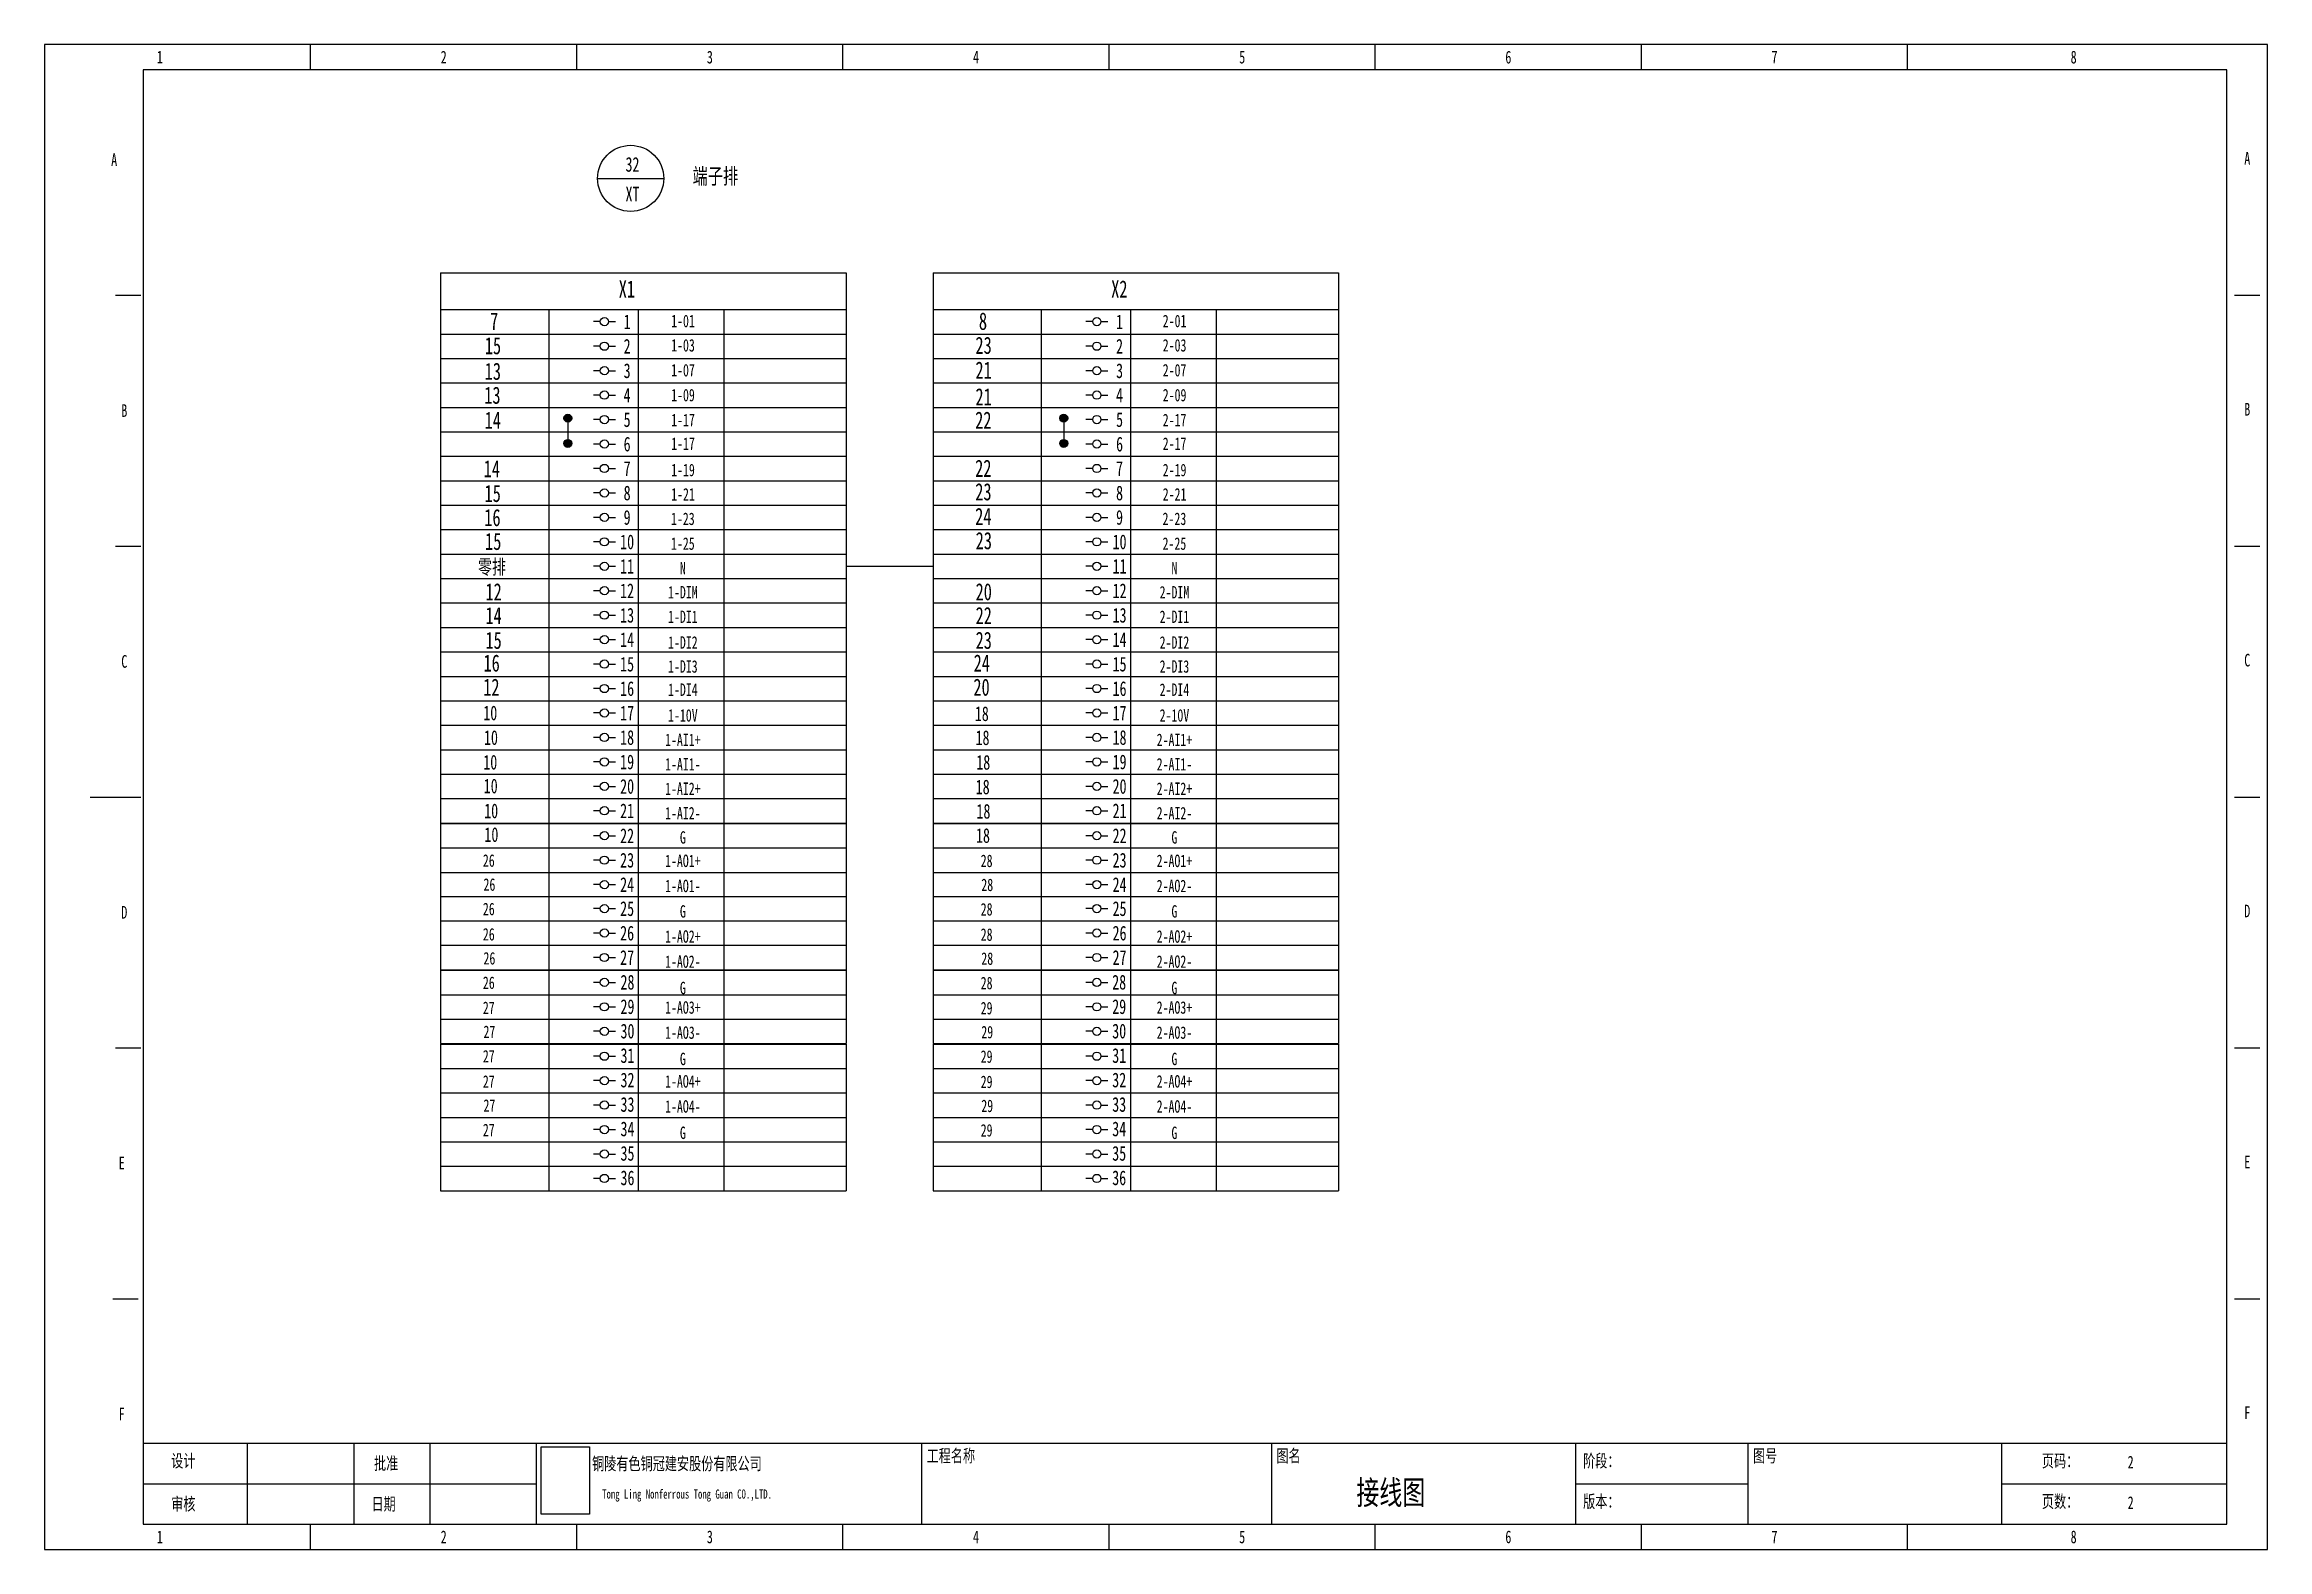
# Model space of a CAD drawing. Header units: millimetres. Extents: x 401220 to 2750366, y -101310 to 943175.
# Drawn here: x 1248910 to 1313543, y 442864 to 486641 of the extents above; entities that cross this region are included whole.
import ezdxf
from ezdxf.enums import TextEntityAlignment as Align

# ---------------------------------------------------------------- set-up
doc = ezdxf.new("R2010")
doc.units = ezdxf.units.MM
doc.styles.add('IDQSTYLE', font='NSimSun.ttf', dxfattribs={"width": 0.7})
picture_1 = doc.add_image_def('image1.png', size_in_pixel=(137, 191))

msp = doc.modelspace()

# ---------------------------------------------------------------- texts
at = {"style": 'IDQSTYLE', "width": 0.7}
for s, p in [('1', (1252262.92792, 485977.53819)), ('2', (1260517.10745, 485977.53819)), ('3', (1268255.40075, 485977.53819)), ('4', (1275993.69405, 485977.53819)), ('5', (1283731.98735, 485977.53819)), ('6', (1291470.28065, 485977.53819)), ('7', (1299208.57395, 485977.53819)), ('8', (1307904.94166, 485977.53819)), ('A', (1250936.36336, 482992.76792)), ('A', (1312953.25681, 483029.61693)), ('B', (1251231.15548, 475696.6628)), ('B', (1312953.25681, 475733.51182)), ('C', (1251231.15548, 468400.55769)), ('C', (1312953.25681, 468437.40671)), ('D', (1251231.15548, 461104.45258)), ('D', (1312953.25681, 461141.30159)), ('E', (1251157.45745, 453808.34747)), ('E', (1312953.25681, 453845.19648)), ('F', (1251157.45745, 446512.24235)), ('F', (1312953.25681, 446549.09137)), ('1', (1252262.92792, 442937.88783)), ('2', (1260517.10745, 442937.88783)), ('3', (1268255.40075, 442937.88783)), ('4', (1275993.69405, 442937.88783)), ('5', (1283731.98735, 442937.88783)), ('6', (1291470.28065, 442937.88783)), ('7', (1299208.57395, 442937.88783)), ('8', (1307904.94166, 442937.88783))]:
    msp.add_text(s, height=369.22714, dxfattribs=at).set_placement(p, align=Align.BOTTOM_CENTER)
for s, height, p in [('32', 425.550404, (1266005.63959, 483152.0879)), ('XT', 425.550404, (1266005.63959, 482288.65516)), ('X1', 497.818624, (1265843.01452, 479528.28424)), ('X2', 497.818624, (1280160.04088, 479528.28424)), ('7', 506.76808, (1261984.63909, 478592.73457)), ('1', 426.70168, (1265849.74211, 478573.5263)), ('@N421', 0.142234, (1266169.04233, 478573.5263)), ('1-01', 361.4625, (1267474.2251, 478597.64693)), ('8', 506.76808, (1276196.13494, 478592.73457)), ('1', 426.70168, (1280166.76847, 478573.5263)), ('@N421', 0.142234, (1280486.06869, 478573.5263)), ('2-01', 361.4625, (1281766.42365, 478597.64693)), ('15', 497.818624, (1261949.08082, 477878.92874)), ('2', 426.70168, (1265849.74213, 477862.35684)), ('1-03', 361.4625, (1267474.2251, 477890.7896)), ('23', 497.818624, (1276213.92694, 477890.07066)), ('2', 426.70168, (1280166.76849, 477862.35684)), ('2-03', 361.4625, (1281766.42365, 477890.7896)), ('13', 497.818624, (1261945.6931, 477134.90237)), ('3', 426.70168, (1265849.74215, 477151.18738)), ('1-07', 361.4625, (1267474.2251, 477166.26122)), ('21', 497.818624, (1276213.92694, 477168.33432)), ('3', 426.70168, (1280166.76851, 477151.18738)), ('2-07', 361.4625, (1281766.42365, 477166.26122)), ('13', 497.818624, (1261933.07178, 476438.28765)), ('4', 426.70168, (1265849.74217, 476440.01792)), ('1-09', 361.4625, (1267474.2251, 476441.73285)), ('21', 497.818624, (1276213.92694, 476391.46119)), ('4', 426.70168, (1280166.76853, 476440.01792)), ('2-09', 361.4625, (1281766.42365, 476441.73285)), ('14', 497.818624, (1261944.27675, 475711.05655)), ('5', 426.70168, (1265849.74228, 475729.15249)), ('1-17', 361.4625, (1267474.2251, 475717.20448)), ('22', 497.818624, (1276205.34478, 475713.37797)), ('5', 426.70168, (1280166.76864, 475729.15249)), ('2-17', 361.4625, (1281766.42365, 475717.20448)), ('6', 426.70168, (1265849.7423, 475017.98303)), ('1-17', 361.4625, (1267474.2251, 475029.04509)), ('6', 426.70168, (1280166.76866, 475017.98303)), ('2-17', 361.4625, (1281766.42365, 475029.04509)), ('14', 497.818624, (1261918.48539, 474301.05966)), ('7', 426.70168, (1265849.74228, 474306.50953)), ('@N421', 0.142234, (1266169.04242, 475017.67899)), ('1-19', 361.4625, (1267474.2251, 474263.28342)), ('22', 497.818624, (1276205.34478, 474313.55099)), ('7', 426.70168, (1280166.76864, 474306.50953)), ('@N421', 0.142234, (1280486.06878, 475017.67899)), ('2-19', 361.4625, (1281766.42365, 474263.28342)), ('15', 497.818624, (1261941.40024, 473583.15559)), ('8', 426.70168, (1265849.7423, 473595.34006)), ('23', 497.818624, (1276208.93967, 473630.89854)), ('8', 426.70168, (1280166.76866, 473595.34006)), ('16', 497.818624, (1261933.43089, 472880.12379)), ('1-21', 361.4625, (1267474.2251, 473556.42609)), ('24', 497.818624, (1276205.76651, 472913.45146)), ('2-21', 361.4625, (1281766.42365, 473556.42609)), ('9', 426.70168, (1265849.74232, 472884.1706)), ('1-23', 361.4625, (1267469.98461, 472844.73332)), ('9', 426.70168, (1280166.76868, 472884.1706)), ('2-23', 361.4625, (1281762.18316, 472844.73332)), ('15', 497.818624, (1261956.66422, 472187.48502)), ('10', 426.701678, (1265849.74238, 472173.30518)), ('1-25', 361.4625, (1267469.98461, 472123.31601)), ('23', 497.818624, (1276220.3237, 472208.55961)), ('10', 426.701678, (1280166.76874, 472173.30518)), ('2-25', 361.4625, (1281762.18316, 472123.31601)), ('零排', 425.550404, (1261921.60347, 471445.62612)), ('11', 426.701678, (1265849.7424, 471462.13572)), ('@N421', 0.142234, (1266169.04233, 471461.83168)), ('N', 361.4625, (1267469.98461, 471411.03064)), ('11', 426.701678, (1280166.76876, 471462.13572)), ('@N421', 0.142234, (1280486.06869, 471461.83168)), ('N', 361.4625, (1281762.18316, 471411.03064)), ('12', 496.075662, (1261968.00714, 470721.99626)), ('12', 426.701678, (1265849.74238, 470750.66221)), ('1-DIM', 361.4625, (1267469.98461, 470707.87697)), ('20', 496.075662, (1276218.34713, 470721.99626)), ('12', 426.701678, (1280166.76874, 470750.66221)), ('2-DIM', 361.4625, (1281762.18316, 470707.87697)), ('14', 496.075662, (1261968.00714, 470029.2428)), ('13', 426.701678, (1265849.7424, 470039.49275)), ('1-DI1', 361.4625, (1267469.98461, 469995.5916)), ('22', 496.075662, (1276218.34713, 470029.2428)), ('13', 426.701678, (1280166.76876, 470039.49275)), ('2-DI1', 361.4625, (1281762.18316, 469995.5916)), ('15', 496.075662, (1261968.00714, 469310.63861)), ('14', 426.701678, (1265849.74241, 469328.32329)), ('1-DI2', 361.4625, (1267469.98461, 469246.77843)), ('23', 496.075662, (1276218.34713, 469310.63861)), ('14', 426.701678, (1280166.76878, 469328.32329)), ('2-DI2', 361.4625, (1281762.18316, 469246.77843)), ('16', 496.075662, (1261911.1039, 468648.90339)), ('15', 426.701678, (1265849.74228, 468617.45787)), ('1-DI3', 361.4625, (1267469.98461, 468549.41892)), ('24', 496.075662, (1276161.44389, 468648.90339)), ('15', 426.701678, (1280166.76864, 468617.45787)), ('2-DI3', 361.4625, (1281762.18316, 468549.41892)), ('12', 496.075662, (1261903.44239, 467947.43107)), ('16', 426.701678, (1265849.7423, 467906.2884)), ('1-DI4', 361.4625, (1267469.98461, 467874.37748)), ('20', 496.075662, (1276153.78238, 467947.43107)), ('16', 426.701678, (1280166.76866, 467906.2884)), ('2-DI4', 361.4625, (1281762.18316, 467874.37748)), ('10', 426.233092, (1261870.68066, 467198.08612)), ('17', 426.701678, (1265849.74232, 467195.11894)), ('1-10V', 361.4625, (1267469.98461, 467127.07999)), ('18', 426.233092, (1276162.06357, 467175.29173)), ('17', 426.701678, (1280166.76868, 467195.11894)), ('2-10V', 361.4625, (1281762.18316, 467127.07999)), ('10', 426.233092, (1261890.60621, 466481.26023)), ('18', 426.701678, (1265849.74234, 466483.94948)), ('18', 426.233092, (1276183.22621, 466477.38394)), ('18', 426.701678, (1280166.7687, 466483.94948)), ('1-AI1+', 361.4625, (1267469.98461, 466415.91053)), ('2-AI1+', 361.4625, (1281762.18316, 466415.91053)), ('10', 426.233092, (1261870.68066, 465764.43435)), ('19', 426.701678, (1265849.74236, 465772.78002)), ('1-AI1-', 361.4625, (1267469.98461, 465704.74107)), ('18', 426.233092, (1276204.29325, 465760.97726)), ('19', 426.701678, (1280166.76872, 465772.78002)), ('2-AI1-', 361.4625, (1281762.18316, 465704.74107)), ('10', 426.233092, (1261883.93437, 465072.42702)), ('20', 426.701678, (1265849.74238, 465061.61055)), ('1-AI2+', 361.4625, (1267469.98461, 464993.5716)), ('18', 426.233092, (1276187.36202, 465046.15115)), ('20', 426.701678, (1280166.76874, 465061.61055)), ('2-AI2+', 361.4625, (1281762.18316, 464993.5716)), ('10', 426.233092, (1261897.21619, 464348.96378)), ('21', 426.701678, (1265849.7424, 464350.44109)), ('1-AI2-', 361.4625, (1267469.98461, 464282.40214)), ('18', 426.233092, (1276209.39905, 464338.00326)), ('21', 426.701678, (1280166.76876, 464350.44109)), ('2-AI2-', 361.4625, (1281762.18316, 464282.40214)), ('10', 426.233092, (1261903.85711, 463658.68598)), ('22', 426.701678, (1265849.74236, 463626.17136)), ('G', 361.4625, (1267469.98461, 463576.82218)), ('18', 426.233092, (1276195.83326, 463632.91632)), ('22', 426.701678, (1280166.76861, 463626.17174)), ('G', 361.4625, (1281762.18316, 463576.82218)), ('26', 361.717843, (1261828.13254, 462904.9205)), ('23', 426.701678, (1265849.74238, 462915.00189)), ('1-AO1+', 361.4625, (1267469.98461, 462895.5717)), ('28', 361.717843, (1276301.55886, 462895.85949)), ('23', 426.701678, (1280166.76863, 462915.00228)), ('2-AO1+', 361.4625, (1281762.18316, 462895.5717)), ('26', 361.717843, (1261846.19121, 462206.85131)), ('24', 426.701678, (1265849.7424, 462203.83243)), ('1-AO1-', 361.4625, (1267469.98461, 462165.66095)), ('28', 361.717843, (1276319.61753, 462197.7903)), ('24', 426.701678, (1280166.76865, 462203.83281)), ('2-AO2-', 361.4625, (1281762.18316, 462165.66095)), ('26', 361.717843, (1261828.13254, 461495.68185)), ('25', 426.701678, (1265849.74252, 461505.76324)), ('G', 361.4625, (1267469.98461, 461425.4552)), ('28', 361.717843, (1276301.55886, 461486.62084)), ('25', 426.701678, (1280166.76878, 461505.76362)), ('G', 361.4625, (1281762.18316, 461425.4552)), ('26', 361.717843, (1261828.13254, 460760.41186)), ('26', 426.701678, (1265849.74254, 460794.59378)), ('1-AO2+', 361.4625, (1267469.98461, 460694.70341)), ('28', 361.717843, (1276301.55886, 460751.35084)), ('26', 426.701678, (1280166.7688, 460794.59416)), ('2-AO2+', 361.4625, (1281762.18316, 460694.70341)), ('26', 361.717843, (1261846.19121, 460062.34266)), ('27', 426.701678, (1265849.74256, 460083.42431)), ('28', 361.717843, (1276319.61753, 460053.28165)), ('27', 426.701678, (1280166.76881, 460083.4247)), ('28', 426.701678, (1265859.72664, 459366.45927)), ('1-AO2-', 361.4625, (1267469.98461, 459964.79265)), ('28', 426.701678, (1280156.10566, 459366.45927)), ('2-AO2-', 361.4625, (1281762.18316, 459964.79265)), ('26', 361.717843, (1261828.13254, 459351.1732)), ('G', 361.4625, (1267469.98461, 459198.38636)), ('28', 361.717843, (1276301.55886, 459342.11219)), ('G', 361.4625, (1281762.18316, 459198.38636)), ('27', 361.717843, (1261828.13254, 458621.46619)), ('29', 426.701678, (1265859.72666, 458655.28981)), ('1-AO3+', 361.4625, (1267469.98461, 458630.59172)), ('29', 361.717843, (1276301.55886, 458612.40518)), ('29', 426.701678, (1280156.10568, 458655.28981)), ('2-AO3+', 361.4625, (1281762.18316, 458630.59172)), ('27', 361.717843, (1261846.19121, 457923.397)), ('30', 426.701678, (1265859.72668, 457944.12034)), ('1-AO3-', 361.4625, (1267469.98461, 457900.68096)), ('29', 361.717843, (1276319.61753, 457914.33599)), ('30', 426.701678, (1280156.1057, 457944.12034)), ('2-AO3-', 361.4625, (1281762.18316, 457900.68096)), ('27', 361.717843, (1261828.13254, 457212.22754)), ('31', 426.701678, (1265859.72681, 457232.95088)), ('G', 361.4625, (1267469.98461, 457134.27467)), ('29', 361.717843, (1276301.55886, 457203.16652)), ('31', 426.701678, (1280156.10582, 457232.95088)), ('G', 361.4625, (1281762.18316, 457134.27467)), ('27', 361.717843, (1261828.13254, 456476.95754)), ('32', 426.701678, (1265859.72683, 456521.78142)), ('1-AO4+', 361.4625, (1267469.98461, 456481.60236)), ('29', 361.717843, (1276301.55886, 456467.89653)), ('32', 426.701678, (1280156.10584, 456521.78142)), ('2-AO4+', 361.4625, (1281762.18316, 456481.60236)), ('27', 361.717843, (1261846.19121, 455778.88835)), ('33', 426.701678, (1265859.72684, 455810.61195)), ('1-AO4-', 361.4625, (1267469.98461, 455751.69161)), ('29', 361.717843, (1276319.61753, 455769.82734)), ('33', 426.701678, (1280156.10586, 455810.61195)), ('2-AO4-', 361.4625, (1281762.18316, 455751.69161)), ('27', 361.717843, (1261828.13254, 455067.71889)), ('34', 426.701678, (1265859.72697, 455099.44249)), ('G', 361.4625, (1267469.98461, 454985.28531)), ('29', 361.717843, (1276301.55886, 455058.65788)), ('34', 426.701678, (1280156.10598, 455099.44249)), ('G', 361.4625, (1281762.18316, 454985.28531)), ('35', 426.701678, (1265859.72709, 454388.27303)), ('35', 426.701678, (1280156.10611, 454388.27303)), ('36', 426.701678, (1265859.72722, 453677.10357)), ('36', 426.701678, (1280156.10623, 453677.10357))]:
    msp.add_text(s, height=height, dxfattribs=at).set_placement(p, align=Align.MIDDLE_CENTER)
at = {"ltscale": 0.8, "style": 'IDQSTYLE', "width": 0.7}
msp.add_text('端子排', height=462.326365, dxfattribs=at).set_placement((1268416.12863, 482811.37157), align=Align.MIDDLE_CENTER)
at = {"style": 'IDQSTYLE', "width": 0.7}
for s, p in [('设计', (1252594.56907, 445148.82877)), ('批准', (1258490.41158, 445075.13074)), ('工程名称', (1274556.58243, 445296.22483)), ('图名', (1284726.91077, 445296.22483)), ('阶段：', (1293644.37258, 445148.82877)), ('图号', (1298582.14068, 445296.22483)), ('页码：', (1306983.71627, 445148.82877)), ('审核', (1252594.56907, 443895.96224)), ('日期', (1258416.71355, 443895.96224)), ('版本：', (1293644.37258, 443969.66027)), ('页数：', (1306983.71627, 443969.66027))]:
    msp.add_text(s, height=369.227138, dxfattribs=at).set_placement(p, align=Align.BOTTOM_LEFT)
for s, height, p in [('铜陵有色铜冠建安股份有限公司', 369.2271375, (1264830.05071, 445548.93867)), ('Tong Ling Nonferrous Tong Guan CO.,LTD.', 265.843539, (1265124.84283, 444611.54098))]:
    msp.add_text(s, height=height, dxfattribs=at).set_placement(p, align=Align.TOP_LEFT)
for s, height, p in [('2', 369.22714, (1309563.14737, 445222.5268)), ('接线图', 697.83929, (1288052.77795, 444174.71462)), ('2', 369.22714, (1309563.14737, 444043.3583))]:
    msp.add_text(s, height=height, dxfattribs=at).set_placement(p, align=Align.CENTER)

# ---------------------------------------------------------------- hatches: boundary and pattern name
h = msp.add_hatch(color=256)
h.dxf.hatch_style = 1
h.paths.add_polyline_path([(1264241.59733, 475770.69285, 1), (1264010.63049, 475770.69285, 1)])
h = msp.add_hatch(color=256)
h.dxf.hatch_style = 1
h.paths.add_polyline_path([(1278658.59017, 475770.69285, 1), (1278427.62332, 475770.69285, 1)])
h = msp.add_hatch(color=256)
h.dxf.hatch_style = 1
h.paths.add_polyline_path([(1264241.59733, 475035.66863, 1), (1264010.63049, 475035.66863, 1)])
h = msp.add_hatch(color=256)
h.dxf.hatch_style = 1
h.paths.add_polyline_path([(1278658.59017, 475035.66863, 1), (1278427.62332, 475035.66863, 1)])

# ---------------------------------------------------------------- linework, layer by layer
at = {"ltscale": 4}
for p, q in [((1256647.96079, 485903.84016), (1256647.96079, 486640.82047)), ((1264386.2541, 485903.84016), (1264386.2541, 486640.82047)), ((1272124.5474, 485903.84016), (1272124.5474, 486640.82047)), ((1279862.8407, 485903.84016), (1279862.8407, 486640.82047)), ((1287601.134, 485903.84016), (1287601.134, 486640.82047)), ((1295339.4273, 485903.84016), (1295339.4273, 486640.82047)), ((1303077.7206, 485903.84016), (1303077.7206, 486640.82047)), ((1250973.21237, 479344.71536), (1251710.19269, 479344.71536)), ((1312584.76666, 479344.71536), (1313321.74697, 479344.71536)), ((1265069.58035, 478579.48814), (1264869.6474, 478579.48814)), ((1265309.49989, 478579.48814), (1265509.43283, 478579.48814)), ((1279386.60671, 478579.48814), (1279186.67376, 478579.48814)), ((1279626.52625, 478579.48814), (1279826.4592, 478579.48814)), ((1265069.58035, 477863.91843), (1264869.6474, 477863.91843)), ((1265309.49989, 477863.91843), (1265509.43283, 477863.91843)), ((1279386.60671, 477863.91843), (1279186.67376, 477863.91843)), ((1279626.52625, 477863.91843), (1279826.4592, 477863.91843)), ((1265069.58033, 477152.44493), (1264869.64738, 477152.44493)), ((1265309.49987, 477152.44493), (1265509.43282, 477152.44493)), ((1279386.60669, 477152.44493), (1279186.67374, 477152.44493)), ((1279626.52623, 477152.44493), (1279826.45918, 477152.44493)), ((1265069.58035, 476441.27546), (1264869.6474, 476441.27546)), ((1265309.49989, 476441.27546), (1265509.43283, 476441.27546)), ((1279386.60671, 476441.27546), (1279186.67376, 476441.27546)), ((1279626.52625, 476441.27546), (1279826.4592, 476441.27546)), ((1265069.58031, 475730.106), (1264869.64736, 475730.106)), ((1265309.49985, 475730.106), (1265509.4328, 475730.106)), ((1279386.60667, 475730.106), (1279186.67372, 475730.106)), ((1279626.52621, 475730.106), (1279826.45916, 475730.106)), ((1265069.58042, 475019.24058), (1264869.64747, 475019.24058)), ((1265309.49996, 475019.24058), (1265509.43291, 475019.24058)), ((1279386.60678, 475019.24058), (1279186.67383, 475019.24058)), ((1279626.52632, 475019.24058), (1279826.45927, 475019.24058)), ((1265069.58044, 474308.07112), (1264869.64749, 474308.07112)), ((1265309.49998, 474308.07112), (1265509.43293, 474308.07112)), ((1279386.6068, 474308.07112), (1279186.67385, 474308.07112)), ((1279626.52634, 474308.07112), (1279826.45929, 474308.07112)), ((1265069.58042, 473596.59761), (1264869.64747, 473596.59761)), ((1265309.49996, 473596.59761), (1265509.43291, 473596.59761)), ((1279386.60678, 473596.59761), (1279186.67383, 473596.59761)), ((1279626.52632, 473596.59761), (1279826.45927, 473596.59761)), ((1265069.58044, 472885.42815), (1264869.64749, 472885.42815)), ((1265309.49998, 472885.42815), (1265509.43293, 472885.42815)), ((1279386.6068, 472885.42815), (1279186.67385, 472885.42815)), ((1279626.52634, 472885.42815), (1279826.45929, 472885.42815)), ((1250973.21237, 472048.61025), (1251710.19269, 472048.61025)), ((1265069.5804, 472174.25869), (1264869.64745, 472174.25869)), ((1265309.49994, 472174.25869), (1265509.43289, 472174.25869)), ((1279386.60676, 472174.25869), (1279186.67381, 472174.25869)), ((1279626.5263, 472174.25869), (1279826.45925, 472174.25869)), ((1312584.76666, 472048.61025), (1313321.74697, 472048.61025)), ((1265069.58033, 471463.39327), (1264869.64738, 471463.39327)), ((1265309.49987, 471463.39327), (1265509.43282, 471463.39327)), ((1279386.60669, 471463.39327), (1279186.67374, 471463.39327)), ((1279626.52623, 471463.39327), (1279826.45918, 471463.39327)), ((1265069.58035, 470752.2238), (1264869.6474, 470752.2238)), ((1265309.49989, 470752.2238), (1265509.43283, 470752.2238)), ((1279386.60671, 470752.2238), (1279186.67376, 470752.2238)), ((1279626.52625, 470752.2238), (1279826.4592, 470752.2238)), ((1265069.58033, 470040.7503), (1264869.64738, 470040.7503)), ((1265309.49987, 470040.7503), (1265509.43282, 470040.7503)), ((1279386.60669, 470040.7503), (1279186.67374, 470040.7503)), ((1279626.52623, 470040.7503), (1279826.45918, 470040.7503)), ((1265069.58035, 469329.58084), (1264869.6474, 469329.58084)), ((1265309.49989, 469329.58084), (1265509.43283, 469329.58084)), ((1279386.60671, 469329.58084), (1279186.67376, 469329.58084)), ((1279626.52625, 469329.58084), (1279826.4592, 469329.58084)), ((1265069.58031, 468618.41137), (1264869.64736, 468618.41137)), ((1265309.49985, 468618.41137), (1265509.4328, 468618.41137)), ((1279386.60667, 468618.41137), (1279186.67372, 468618.41137)), ((1279626.52621, 468618.41137), (1279826.45916, 468618.41137)), ((1265069.58033, 467907.24191), (1264869.64738, 467907.24191)), ((1265309.49987, 467907.24191), (1265509.43282, 467907.24191)), ((1279386.60669, 467907.24191), (1279186.67374, 467907.24191)), ((1279626.52623, 467907.24191), (1279826.45918, 467907.24191)), ((1265069.58035, 467196.07245), (1264869.6474, 467196.07245)), ((1265309.49989, 467196.07245), (1265509.43283, 467196.07245)), ((1279386.60671, 467196.07245), (1279186.67376, 467196.07245)), ((1279626.52625, 467196.07245), (1279826.4592, 467196.07245)), ((1265069.58037, 466484.90299), (1264869.64742, 466484.90299)), ((1265309.4999, 466484.90299), (1265509.43285, 466484.90299)), ((1279386.60673, 466484.90299), (1279186.67378, 466484.90299)), ((1279626.52627, 466484.90299), (1279826.45921, 466484.90299)), ((1265069.58038, 465773.73352), (1264869.64743, 465773.73352)), ((1265309.49992, 465773.73352), (1265509.43287, 465773.73352)), ((1279386.60675, 465773.73352), (1279186.6738, 465773.73352)), ((1279626.52628, 465773.73352), (1279826.45923, 465773.73352)), ((1250236.23206, 464752.50513), (1251710.19269, 464752.50513)), ((1265069.5804, 465062.56406), (1264869.64745, 465062.56406)), ((1265309.49994, 465062.56406), (1265509.43289, 465062.56406)), ((1279386.60676, 465062.56406), (1279186.67381, 465062.56406)), ((1279626.5263, 465062.56406), (1279826.45925, 465062.56406)), ((1312584.76666, 464752.50513), (1313321.74697, 464752.50513)), ((1265069.58042, 464351.3946), (1264869.64747, 464351.3946)), ((1265309.49996, 464351.3946), (1265509.43291, 464351.3946)), ((1279386.60678, 464351.3946), (1279186.67383, 464351.3946)), ((1279626.52632, 464351.3946), (1279826.45927, 464351.3946)), ((1265069.58038, 463627.12486), (1264869.64743, 463627.12486)), ((1265309.49992, 463627.12486), (1265509.43287, 463627.12486)), ((1279386.60664, 463627.12525), (1279186.67369, 463627.12525)), ((1279626.52618, 463627.12525), (1279826.45913, 463627.12525)), ((1265069.5804, 462915.9554), (1264869.64745, 462915.9554)), ((1265309.49994, 462915.9554), (1265509.43289, 462915.9554)), ((1279386.60666, 462915.95578), (1279186.67371, 462915.95578)), ((1279626.5262, 462915.95578), (1279826.45915, 462915.95578)), ((1265069.58042, 462204.78594), (1264869.64747, 462204.78594)), ((1265309.49996, 462204.78594), (1265509.43291, 462204.78594)), ((1279386.60668, 462204.78632), (1279186.67373, 462204.78632)), ((1279626.52622, 462204.78632), (1279826.45917, 462204.78632)), ((1265069.58055, 461506.71675), (1264869.6476, 461506.71675)), ((1265309.50009, 461506.71675), (1265509.43304, 461506.71675)), ((1279386.6068, 461506.71713), (1279186.67385, 461506.71713)), ((1279626.52634, 461506.71713), (1279826.45929, 461506.71713)), ((1265069.58057, 460795.54728), (1264869.64762, 460795.54728)), ((1265309.5001, 460795.54728), (1265509.43305, 460795.54728)), ((1279386.60682, 460795.54767), (1279186.67387, 460795.54767)), ((1279626.52636, 460795.54767), (1279826.45931, 460795.54767)), ((1265069.58058, 460084.37782), (1264869.64764, 460084.37782)), ((1265309.50012, 460084.37782), (1265509.43307, 460084.37782)), ((1279386.60684, 460084.3782), (1279186.67389, 460084.3782)), ((1279626.52638, 460084.3782), (1279826.45933, 460084.3782)), ((1265069.58071, 459360.10809), (1264869.64776, 459360.10809)), ((1265309.50025, 459360.10809), (1265509.4332, 459360.10809)), ((1279386.60697, 459360.10847), (1279186.67402, 459360.10847)), ((1279626.5265, 459360.10847), (1279826.45945, 459360.10847)), ((1265069.58073, 458648.93862), (1264869.64778, 458648.93862)), ((1265309.50027, 458648.93862), (1265509.43322, 458648.93862)), ((1279386.60698, 458648.93901), (1279186.67403, 458648.93901)), ((1279626.52652, 458648.93901), (1279826.45947, 458648.93901)), ((1265069.58075, 457937.76916), (1264869.6478, 457937.76916)), ((1265309.50029, 457937.76916), (1265509.43324, 457937.76916)), ((1279386.607, 457937.76954), (1279186.67405, 457937.76954)), ((1279626.52654, 457937.76954), (1279826.45949, 457937.76954)), ((1250973.21237, 457456.40002), (1251710.19269, 457456.40002)), ((1265069.58055, 457213.49942), (1264869.6476, 457213.49942)), ((1265309.50009, 457213.49942), (1265509.43304, 457213.49942)), ((1279386.6068, 457213.49981), (1279186.67385, 457213.49981)), ((1279626.52634, 457213.49981), (1279826.45929, 457213.49981)), ((1312584.76666, 457456.40002), (1313321.74697, 457456.40002)), ((1265069.58057, 456502.32996), (1264869.64762, 456502.32996)), ((1265309.5001, 456502.32996), (1265509.43305, 456502.32996)), ((1279386.60682, 456502.33035), (1279186.67387, 456502.33035)), ((1279626.52636, 456502.33035), (1279826.45931, 456502.33035)), ((1265069.58058, 455791.1605), (1264869.64764, 455791.1605)), ((1265309.50012, 455791.1605), (1265509.43307, 455791.1605)), ((1279386.60684, 455791.16088), (1279186.67389, 455791.16088)), ((1279626.52638, 455791.16088), (1279826.45933, 455791.16088)), ((1265069.58071, 455079.99104), (1264869.64776, 455079.99104)), ((1265309.50025, 455079.99104), (1265509.4332, 455079.99104)), ((1279386.60696, 455079.99142), (1279186.67402, 455079.99142)), ((1279626.5265, 455079.99142), (1279826.45945, 455079.99142)), ((1265069.58083, 454368.82157), (1264869.64788, 454368.82157)), ((1265309.50037, 454368.82157), (1265509.43332, 454368.82157)), ((1279386.60709, 454368.82196), (1279186.67414, 454368.82196)), ((1279626.52663, 454368.82196), (1279826.45958, 454368.82196)), ((1265069.58096, 453657.65211), (1264869.64801, 453657.65211)), ((1265309.5005, 453657.65211), (1265509.43344, 453657.65211)), ((1279386.60721, 453657.65249), (1279186.67426, 453657.65249)), ((1279626.52675, 453657.65249), (1279826.4597, 453657.65249)), ((1250899.51434, 450160.29491), (1251636.49466, 450160.29491)), ((1312584.76666, 450160.29491), (1313321.74697, 450160.29491)), ((1251783.89072, 445959.50712), (1312363.67256, 445959.50712)), ((1254805.51001, 445959.50712), (1254805.51001, 443601.17011)), ((1257900.82733, 445959.50712), (1257900.82733, 443601.17011)), ((1260111.76827, 445959.50712), (1260111.76827, 443601.17011)), ((1263207.08559, 445959.50712), (1263207.08559, 443601.17011)), ((1274409.18637, 445959.50712), (1274409.18637, 443601.17011)), ((1284579.51471, 445959.50712), (1284579.51471, 443601.17011)), ((1293423.27848, 445959.50712), (1293423.27848, 443601.17011)), ((1298434.74462, 445959.50712), (1298434.74462, 443601.17011)), ((1305804.54777, 445959.50712), (1305804.54777, 443601.17011)), ((1251783.89072, 444780.33861), (1263207.08559, 444780.33861)), ((1293423.27848, 444780.33861), (1298434.74462, 444780.33861)), ((1305804.54777, 444780.33861), (1312363.67256, 444780.33861)), ((1256647.96079, 442864.1898), (1256647.96079, 443601.17011)), ((1264386.2541, 442864.1898), (1264386.2541, 443601.17011)), ((1272124.5474, 442864.1898), (1272124.5474, 443601.17011)), ((1279862.8407, 442864.1898), (1279862.8407, 443601.17011)), ((1287601.134, 442864.1898), (1287601.134, 443601.17011)), ((1295339.4273, 442864.1898), (1295339.4273, 443601.17011)), ((1303077.7206, 442864.1898), (1303077.7206, 443601.17011))]:
    msp.add_line(p, q, dxfattribs=at)
for p, q in [((1264990.38759, 482745.25568), (1266912.84252, 482745.25568)), ((1260427.50175, 479995.86523), (1260427.50178, 478929.11103)), ((1260427.50175, 479995.86523), (1272213.98277, 479995.86523)), ((1272213.98277, 479995.86523), (1272213.9828, 478929.11103)), ((1274744.52811, 479995.86523), (1274744.52814, 478929.11103)), ((1274744.52811, 479995.86523), (1286531.00913, 479995.86523)), ((1286531.00913, 479995.86523), (1286531.00916, 478929.11103)), ((1260427.50174, 478929.11103), (1260427.50176, 478217.94157)), ((1260427.50174, 478929.11103), (1260427.50176, 478217.94157)), ((1260427.50174, 478929.11103), (1271806.21315, 478929.11103)), ((1260427.50178, 478929.11103), (1271806.21318, 478929.11103)), ((1260835.27136, 478929.11103), (1272213.98276, 478929.11103)), ((1260835.2714, 478929.11103), (1272213.9828, 478929.11103)), ((1263573.59993, 478929.11103), (1263573.59995, 478217.94157)), ((1266169.04233, 478929.11103), (1266169.04235, 478217.94157)), ((1268658.13545, 478929.11103), (1268658.13547, 478217.94157)), ((1272213.98276, 478929.11103), (1272213.98278, 478217.94157)), ((1272213.98276, 478929.11103), (1272213.98278, 478217.94157)), ((1274744.5281, 478929.11103), (1274744.52812, 478217.94157)), ((1274744.5281, 478929.11103), (1274744.52812, 478217.94157)), ((1274744.5281, 478929.11103), (1286123.23951, 478929.11103)), ((1274744.52814, 478929.11103), (1286123.23954, 478929.11103)), ((1275152.29772, 478929.11103), (1286531.00912, 478929.11103)), ((1275152.29776, 478929.11103), (1286531.00916, 478929.11103)), ((1277890.62629, 478929.11103), (1277890.62631, 478217.94157)), ((1280486.06869, 478929.11103), (1280486.06871, 478217.94157)), ((1282975.16181, 478929.11103), (1282975.16183, 478217.94157)), ((1286531.00912, 478929.11103), (1286531.00914, 478217.94157)), ((1286531.00912, 478929.11103), (1286531.00914, 478217.94157)), ((1260427.50176, 478217.94157), (1260427.50178, 477506.77211)), ((1260427.50176, 478217.94157), (1260427.50178, 477506.77211)), ((1260427.50176, 478217.94157), (1271806.21316, 478217.94157)), ((1260835.27138, 478217.94157), (1272213.98278, 478217.94157)), ((1263573.59995, 478217.94157), (1263573.59997, 477506.77211)), ((1266169.04235, 478217.94157), (1266169.04237, 477506.77211)), ((1268658.13547, 478217.94157), (1268658.13549, 477506.77211)), ((1272213.98278, 478217.94157), (1272213.9828, 477506.77211)), ((1272213.98278, 478217.94157), (1272213.9828, 477506.77211)), ((1274744.52812, 478217.94157), (1274744.52814, 477506.77211)), ((1274744.52812, 478217.94157), (1274744.52814, 477506.77211)), ((1274744.52812, 478217.94157), (1286123.23953, 478217.94157)), ((1275152.29774, 478217.94157), (1286531.00914, 478217.94157)), ((1277890.62631, 478217.94157), (1277890.62633, 477506.77211)), ((1280486.06871, 478217.94157), (1280486.06873, 477506.77211)), ((1282975.16183, 478217.94157), (1282975.16185, 477506.77211)), ((1286531.00914, 478217.94157), (1286531.00916, 477506.77211)), ((1286531.00914, 478217.94157), (1286531.00916, 477506.77211)), ((1260427.50178, 477506.77211), (1260427.5018, 476795.60265)), ((1260427.50178, 477506.77211), (1260427.5018, 476795.60265)), ((1260427.50178, 477506.77211), (1271806.21318, 477506.77211)), ((1260835.2714, 477506.77211), (1272213.9828, 477506.77211)), ((1263573.59997, 477506.77211), (1263573.59999, 476795.60265)), ((1266169.04237, 477506.77211), (1266169.04239, 476795.60265)), ((1268658.13549, 477506.77211), (1268658.13551, 476795.60265)), ((1272213.9828, 477506.77211), (1272213.98282, 476795.60265)), ((1272213.9828, 477506.77211), (1272213.98282, 476795.60265)), ((1274744.52814, 477506.77211), (1274744.52816, 476795.60265)), ((1274744.52814, 477506.77211), (1274744.52816, 476795.60265)), ((1274744.52814, 477506.77211), (1286123.23954, 477506.77211)), ((1275152.29776, 477506.77211), (1286531.00916, 477506.77211)), ((1277890.62633, 477506.77211), (1277890.62635, 476795.60265)), ((1280486.06873, 477506.77211), (1280486.06875, 476795.60265)), ((1282975.16185, 477506.77211), (1282975.16187, 476795.60265)), ((1286531.00916, 477506.77211), (1286531.00918, 476795.60265)), ((1286531.00916, 477506.77211), (1286531.00918, 476795.60265)), ((1260427.5018, 476795.60265), (1260427.50182, 476084.43318)), ((1260427.5018, 476795.60265), (1260427.50182, 476084.43318)), ((1260427.5018, 476795.60265), (1271806.2132, 476795.60265)), ((1260835.27141, 476795.60265), (1272213.98282, 476795.60265)), ((1263573.59999, 476795.60265), (1263573.60001, 476084.43318)), ((1266169.04239, 476795.60265), (1266169.0424, 476084.43318)), ((1268658.13551, 476795.60265), (1268658.13552, 476084.43318)), ((1272213.98282, 476795.60265), (1272213.98284, 476084.43318)), ((1272213.98282, 476795.60265), (1272213.98284, 476084.43318)), ((1274744.52816, 476795.60265), (1274744.52818, 476084.43318)), ((1274744.52816, 476795.60265), (1274744.52818, 476084.43318)), ((1274744.52816, 476795.60265), (1286123.23956, 476795.60265)), ((1275152.29778, 476795.60265), (1286531.00918, 476795.60265)), ((1277890.62635, 476795.60265), (1277890.62637, 476084.43318)), ((1280486.06875, 476795.60265), (1280486.06877, 476084.43318)), ((1282975.16187, 476795.60265), (1282975.16189, 476084.43318)), ((1286531.00918, 476795.60265), (1286531.0092, 476084.43318)), ((1286531.00918, 476795.60265), (1286531.0092, 476084.43318)), ((1260427.50182, 476084.43318), (1260427.50184, 475373.26372)), ((1260427.50182, 476084.43318), (1260427.50184, 475373.26372)), ((1260427.50182, 476084.43318), (1271806.21322, 476084.43318)), ((1260835.27143, 476084.43318), (1272213.98284, 476084.43318)), ((1263573.60001, 476084.43318), (1263573.60003, 475373.26372)), ((1264126.11391, 475770.69285), (1264126.11391, 475035.66863)), ((1266169.0424, 476084.43318), (1266169.04242, 475373.26372)), ((1268658.13552, 476084.43318), (1268658.13554, 475373.26372)), ((1272213.98284, 476084.43318), (1272213.98286, 475373.26372)), ((1272213.98284, 476084.43318), (1272213.98286, 475373.26372)), ((1274744.52818, 476084.43318), (1274744.5282, 475373.26372)), ((1274744.52818, 476084.43318), (1274744.5282, 475373.26372)), ((1274744.52818, 476084.43318), (1286123.23958, 476084.43318)), ((1275152.29779, 476084.43318), (1286531.0092, 476084.43318)), ((1277890.62637, 476084.43318), (1277890.62639, 475373.26372)), ((1278543.10674, 475770.69285), (1278543.10674, 475035.66863)), ((1280486.06877, 476084.43318), (1280486.06878, 475373.26372)), ((1282975.16189, 476084.43318), (1282975.1619, 475373.26372)), ((1286531.0092, 476084.43318), (1286531.00922, 475373.26372)), ((1286531.0092, 476084.43318), (1286531.00922, 475373.26372)), ((1260427.50184, 475373.26372), (1271806.21324, 475373.26372)), ((1260427.50184, 475373.26372), (1260427.50186, 474662.09426)), ((1260427.50184, 475373.26372), (1260427.50186, 474662.09426)), ((1260427.50184, 475373.26372), (1271806.21324, 475373.26372)), ((1260427.50187, 475373.26372), (1271806.21328, 475373.26372)), ((1260835.27145, 475373.26372), (1272213.98286, 475373.26372)), ((1260835.27145, 475373.26372), (1272213.98286, 475373.26372)), ((1260835.27149, 475373.26372), (1272213.9829, 475373.26372)), ((1263573.60003, 475373.26372), (1263573.60005, 474662.09426)), ((1266169.04242, 475373.26372), (1266169.04244, 474662.09426)), ((1268658.13554, 475373.26372), (1268658.13556, 474662.09426)), ((1272213.98286, 475373.26372), (1272213.98288, 474662.09426)), ((1272213.98286, 475373.26372), (1272213.98288, 474662.09426)), ((1274744.5282, 475373.26372), (1286123.2396, 475373.26372)), ((1274744.5282, 475373.26372), (1274744.52822, 474662.09426)), ((1274744.5282, 475373.26372), (1274744.52822, 474662.09426)), ((1274744.5282, 475373.26372), (1286123.2396, 475373.26372)), ((1274744.52824, 475373.26372), (1286123.23964, 475373.26372)), ((1275152.29781, 475373.26372), (1286531.00922, 475373.26372)), ((1275152.29781, 475373.26372), (1286531.00922, 475373.26372)), ((1275152.29785, 475373.26372), (1286531.00926, 475373.26372)), ((1277890.62639, 475373.26372), (1277890.62641, 474662.09426)), ((1280486.06878, 475373.26372), (1280486.0688, 474662.09426)), ((1282975.1619, 475373.26372), (1282975.16192, 474662.09426)), ((1286531.00922, 475373.26372), (1286531.00924, 474662.09426)), ((1286531.00922, 475373.26372), (1286531.00924, 474662.09426)), ((1260427.50186, 474662.09426), (1260427.50187, 473950.9248)), ((1260427.50186, 474662.09426), (1260427.50187, 473950.9248)), ((1260427.50186, 474662.09426), (1271806.21326, 474662.09426)), ((1260835.27147, 474662.09426), (1272213.98288, 474662.09426)), ((1263573.60005, 474662.09426), (1263573.60007, 473950.9248)), ((1266169.04244, 474662.09426), (1266169.04246, 473950.9248)), ((1268658.13556, 474662.09426), (1268658.13558, 473950.9248)), ((1272213.98288, 474662.09426), (1272213.9829, 473950.9248)), ((1272213.98288, 474662.09426), (1272213.9829, 473950.9248)), ((1274744.52822, 474662.09426), (1274744.52824, 473950.9248)), ((1274744.52822, 474662.09426), (1274744.52824, 473950.9248)), ((1274744.52822, 474662.09426), (1286123.23962, 474662.09426)), ((1275152.29783, 474662.09426), (1286531.00924, 474662.09426)), ((1277890.62641, 474662.09426), (1277890.62643, 473950.9248)), ((1280486.0688, 474662.09426), (1280486.06882, 473950.9248)), ((1282975.16192, 474662.09426), (1282975.16194, 473950.9248)), ((1286531.00924, 474662.09426), (1286531.00926, 473950.9248)), ((1286531.00924, 474662.09426), (1286531.00926, 473950.9248)), ((1260427.50187, 473950.9248), (1260427.50189, 473239.75533)), ((1260427.50187, 473950.9248), (1260427.50189, 473239.75533)), ((1260427.50187, 473950.9248), (1271806.21328, 473950.9248)), ((1260835.27149, 473950.9248), (1272213.9829, 473950.9248)), ((1263573.60007, 473950.9248), (1263573.60009, 473239.75533)), ((1266169.04246, 473950.9248), (1266169.04248, 473239.75533)), ((1268658.13558, 473950.9248), (1268658.1356, 473239.75533)), ((1272213.9829, 473950.9248), (1272213.98291, 473239.75533)), ((1272213.9829, 473950.9248), (1272213.98291, 473239.75533)), ((1274744.52824, 473950.9248), (1274744.52825, 473239.75533)), ((1274744.52824, 473950.9248), (1274744.52825, 473239.75533)), ((1274744.52824, 473950.9248), (1286123.23964, 473950.9248)), ((1275152.29785, 473950.9248), (1286531.00926, 473950.9248)), ((1277890.62643, 473950.9248), (1277890.62645, 473239.75533)), ((1280486.06882, 473950.9248), (1280486.06884, 473239.75533)), ((1282975.16194, 473950.9248), (1282975.16196, 473239.75533)), ((1286531.00926, 473950.9248), (1286531.00928, 473239.75533)), ((1286531.00926, 473950.9248), (1286531.00928, 473239.75533)), ((1260427.50189, 473239.75533), (1260427.50191, 472528.58587)), ((1260427.50189, 473239.75533), (1260427.50191, 472528.58587)), ((1260427.50189, 473239.75533), (1271806.2133, 473239.75533)), ((1260835.27151, 473239.75533), (1272213.98291, 473239.75533)), ((1263573.60009, 473239.75533), (1263573.60011, 472528.58587)), ((1266169.04248, 473239.75533), (1266169.0425, 472528.58587)), ((1268658.1356, 473239.75533), (1268658.13562, 472528.58587)), ((1272213.98291, 473239.75533), (1272213.98293, 472528.58587)), ((1272213.98291, 473239.75533), (1272213.98293, 472528.58587)), ((1274744.52825, 473239.75533), (1274744.52827, 472528.58587)), ((1274744.52825, 473239.75533), (1274744.52827, 472528.58587)), ((1274744.52825, 473239.75533), (1286123.23966, 473239.75533)), ((1275152.29787, 473239.75533), (1286531.00928, 473239.75533)), ((1277890.62645, 473239.75533), (1277890.62647, 472528.58587)), ((1280486.06884, 473239.75533), (1280486.06886, 472528.58587)), ((1282975.16196, 473239.75533), (1282975.16198, 472528.58587)), ((1286531.00928, 473239.75533), (1286531.00929, 472528.58587)), ((1286531.00928, 473239.75533), (1286531.00929, 472528.58587)), ((1260427.50191, 472528.58587), (1260427.50193, 471817.41641)), ((1260427.50191, 472528.58587), (1260427.50193, 471817.41641)), ((1260427.50191, 472528.58587), (1271806.21332, 472528.58587)), ((1260835.27153, 472528.58587), (1272213.98293, 472528.58587)), ((1263573.60011, 472528.58587), (1263573.60012, 471817.41641)), ((1266169.0425, 472528.58587), (1266169.04252, 471817.41641)), ((1268658.13562, 472528.58587), (1268658.13564, 471817.41641)), ((1272213.98293, 472528.58587), (1272213.98295, 471817.41641)), ((1272213.98293, 472528.58587), (1272213.98295, 471817.41641)), ((1274744.52827, 472528.58587), (1274744.52829, 471817.41641)), ((1274744.52827, 472528.58587), (1274744.52829, 471817.41641)), ((1274744.52827, 472528.58587), (1286123.23968, 472528.58587)), ((1275152.29789, 472528.58587), (1286531.00929, 472528.58587)), ((1277890.62647, 472528.58587), (1277890.62649, 471817.41641)), ((1280486.06886, 472528.58587), (1280486.06888, 471817.41641)), ((1282975.16198, 472528.58587), (1282975.162, 471817.41641)), ((1286531.00929, 472528.58587), (1286531.00931, 471817.41641)), ((1286531.00929, 472528.58587), (1286531.00931, 471817.41641)), ((1260427.50174, 471817.41641), (1260427.50176, 471106.24694)), ((1260427.50174, 471817.41641), (1260427.50176, 471106.24694)), ((1260427.50174, 471817.41641), (1271806.21315, 471817.41641)), ((1260427.50178, 471817.41641), (1271806.21318, 471817.41641)), ((1260427.50193, 471817.41641), (1271806.21334, 471817.41641)), ((1260835.27136, 471817.41641), (1272213.98276, 471817.41641)), ((1260835.2714, 471817.41641), (1272213.9828, 471817.41641)), ((1260835.27155, 471817.41641), (1272213.98295, 471817.41641)), ((1263573.59993, 471817.41641), (1263573.59995, 471106.24694)), ((1266169.04233, 471817.41641), (1266169.04235, 471106.24694)), ((1268658.13545, 471817.41641), (1268658.13547, 471106.24694)), ((1272213.98276, 471817.41641), (1272213.98278, 471106.24694)), ((1272213.98276, 471817.41641), (1272213.98278, 471106.24694)), ((1272213.98277, 471461.83168), (1274744.52811, 471461.83168)), ((1274744.5281, 471817.41641), (1274744.52812, 471106.24694)), ((1274744.5281, 471817.41641), (1274744.52812, 471106.24694)), ((1274744.5281, 471817.41641), (1286123.23951, 471817.41641)), ((1274744.52814, 471817.41641), (1286123.23954, 471817.41641)), ((1274744.52829, 471817.41641), (1286123.2397, 471817.41641)), ((1275152.29772, 471817.41641), (1286531.00912, 471817.41641)), ((1275152.29776, 471817.41641), (1286531.00916, 471817.41641)), ((1275152.29791, 471817.41641), (1286531.00931, 471817.41641)), ((1277890.62629, 471817.41641), (1277890.62631, 471106.24694)), ((1280486.06869, 471817.41641), (1280486.06871, 471106.24694)), ((1282975.16181, 471817.41641), (1282975.16183, 471106.24694)), ((1286531.00912, 471817.41641), (1286531.00914, 471106.24694)), ((1286531.00912, 471817.41641), (1286531.00914, 471106.24694)), ((1260427.50176, 471106.24694), (1260427.50178, 470395.07748)), ((1260427.50176, 471106.24694), (1260427.50178, 470395.07748)), ((1260427.50176, 471106.24694), (1271806.21316, 471106.24694)), ((1260835.27138, 471106.24694), (1272213.98278, 471106.24694)), ((1263573.59995, 471106.24694), (1263573.59997, 470395.07748)), ((1266169.04235, 471106.24694), (1266169.04237, 470395.07748)), ((1268658.13547, 471106.24694), (1268658.13549, 470395.07748)), ((1272213.98278, 471106.24694), (1272213.9828, 470395.07748)), ((1272213.98278, 471106.24694), (1272213.9828, 470395.07748)), ((1274744.52812, 471106.24694), (1274744.52814, 470395.07748)), ((1274744.52812, 471106.24694), (1274744.52814, 470395.07748)), ((1274744.52812, 471106.24694), (1286123.23953, 471106.24694)), ((1275152.29774, 471106.24694), (1286531.00914, 471106.24694)), ((1277890.62631, 471106.24694), (1277890.62633, 470395.07748)), ((1280486.06871, 471106.24694), (1280486.06873, 470395.07748)), ((1282975.16183, 471106.24694), (1282975.16185, 470395.07748)), ((1286531.00914, 471106.24694), (1286531.00916, 470395.07748)), ((1286531.00914, 471106.24694), (1286531.00916, 470395.07748)), ((1260427.50178, 470395.07748), (1260427.5018, 469683.90802)), ((1260427.50178, 470395.07748), (1260427.5018, 469683.90802)), ((1260427.50178, 470395.07748), (1271806.21318, 470395.07748)), ((1260835.2714, 470395.07748), (1272213.9828, 470395.07748)), ((1263573.59997, 470395.07748), (1263573.59999, 469683.90802)), ((1266169.04237, 470395.07748), (1266169.04239, 469683.90802)), ((1268658.13549, 470395.07748), (1268658.13551, 469683.90802)), ((1272213.9828, 470395.07748), (1272213.98282, 469683.90802)), ((1272213.9828, 470395.07748), (1272213.98282, 469683.90802)), ((1274744.52814, 470395.07748), (1274744.52816, 469683.90802)), ((1274744.52814, 470395.07748), (1274744.52816, 469683.90802)), ((1274744.52814, 470395.07748), (1286123.23954, 470395.07748)), ((1275152.29776, 470395.07748), (1286531.00916, 470395.07748)), ((1277890.62633, 470395.07748), (1277890.62635, 469683.90802)), ((1280486.06873, 470395.07748), (1280486.06875, 469683.90802)), ((1282975.16185, 470395.07748), (1282975.16187, 469683.90802)), ((1286531.00916, 470395.07748), (1286531.00918, 469683.90802)), ((1286531.00916, 470395.07748), (1286531.00918, 469683.90802)), ((1260427.5018, 469683.90802), (1260427.50182, 468972.73856)), ((1260427.5018, 469683.90802), (1260427.50182, 468972.73856)), ((1260427.5018, 469683.90802), (1271806.2132, 469683.90802)), ((1260835.27141, 469683.90802), (1272213.98282, 469683.90802)), ((1263573.59999, 469683.90802), (1263573.60001, 468972.73856)), ((1266169.04239, 469683.90802), (1266169.0424, 468972.73856)), ((1268658.13551, 469683.90802), (1268658.13552, 468972.73856)), ((1272213.98282, 469683.90802), (1272213.98284, 468972.73856)), ((1272213.98282, 469683.90802), (1272213.98284, 468972.73856)), ((1274744.52816, 469683.90802), (1274744.52818, 468972.73856)), ((1274744.52816, 469683.90802), (1274744.52818, 468972.73856)), ((1274744.52816, 469683.90802), (1286123.23956, 469683.90802)), ((1275152.29778, 469683.90802), (1286531.00918, 469683.90802)), ((1277890.62635, 469683.90802), (1277890.62637, 468972.73856)), ((1280486.06875, 469683.90802), (1280486.06877, 468972.73856)), ((1282975.16187, 469683.90802), (1282975.16189, 468972.73856)), ((1286531.00918, 469683.90802), (1286531.0092, 468972.73856)), ((1286531.00918, 469683.90802), (1286531.0092, 468972.73856)), ((1260427.50182, 468972.73856), (1260427.50184, 468261.56909)), ((1260427.50182, 468972.73856), (1260427.50184, 468261.56909)), ((1260427.50182, 468972.73856), (1271806.21322, 468972.73856)), ((1260835.27143, 468972.73856), (1272213.98284, 468972.73856)), ((1263573.60001, 468972.73856), (1263573.60003, 468261.56909)), ((1266169.0424, 468972.73856), (1266169.04242, 468261.56909)), ((1268658.13552, 468972.73856), (1268658.13554, 468261.56909)), ((1272213.98284, 468972.73856), (1272213.98286, 468261.56909)), ((1272213.98284, 468972.73856), (1272213.98286, 468261.56909)), ((1274744.52818, 468972.73856), (1274744.5282, 468261.56909)), ((1274744.52818, 468972.73856), (1274744.5282, 468261.56909)), ((1274744.52818, 468972.73856), (1286123.23958, 468972.73856)), ((1275152.29779, 468972.73856), (1286531.0092, 468972.73856)), ((1277890.62637, 468972.73856), (1277890.62639, 468261.56909)), ((1280486.06877, 468972.73856), (1280486.06878, 468261.56909)), ((1282975.16189, 468972.73856), (1282975.1619, 468261.56909)), ((1286531.0092, 468972.73856), (1286531.00922, 468261.56909)), ((1286531.0092, 468972.73856), (1286531.00922, 468261.56909)), ((1260427.50184, 468261.56909), (1260427.50186, 467550.39963)), ((1260427.50184, 468261.56909), (1260427.50186, 467550.39963)), ((1260427.50184, 468261.56909), (1271806.21324, 468261.56909)), ((1260835.27145, 468261.56909), (1272213.98286, 468261.56909)), ((1263573.60003, 468261.56909), (1263573.60005, 467550.39963)), ((1266169.04242, 468261.56909), (1266169.04244, 467550.39963)), ((1268658.13554, 468261.56909), (1268658.13556, 467550.39963)), ((1272213.98286, 468261.56909), (1272213.98288, 467550.39963)), ((1272213.98286, 468261.56909), (1272213.98288, 467550.39963)), ((1274744.5282, 468261.56909), (1274744.52822, 467550.39963)), ((1274744.5282, 468261.56909), (1274744.52822, 467550.39963)), ((1274744.5282, 468261.56909), (1286123.2396, 468261.56909)), ((1275152.29781, 468261.56909), (1286531.00922, 468261.56909)), ((1277890.62639, 468261.56909), (1277890.62641, 467550.39963)), ((1280486.06878, 468261.56909), (1280486.0688, 467550.39963)), ((1282975.1619, 468261.56909), (1282975.16192, 467550.39963)), ((1286531.00922, 468261.56909), (1286531.00924, 467550.39963)), ((1286531.00922, 468261.56909), (1286531.00924, 467550.39963)), ((1260427.50186, 467550.39963), (1260427.50187, 466839.23017)), ((1260427.50186, 467550.39963), (1260427.50187, 466839.23017)), ((1260427.50186, 467550.39963), (1271806.21326, 467550.39963)), ((1260835.27147, 467550.39963), (1272213.98288, 467550.39963)), ((1263573.60005, 467550.39963), (1263573.60007, 466839.23017)), ((1266169.04244, 467550.39963), (1266169.04246, 466839.23017)), ((1268658.13556, 467550.39963), (1268658.13558, 466839.23017)), ((1272213.98288, 467550.39963), (1272213.9829, 466839.23017)), ((1272213.98288, 467550.39963), (1272213.9829, 466839.23017)), ((1274744.52822, 467550.39963), (1274744.52824, 466839.23017)), ((1274744.52822, 467550.39963), (1274744.52824, 466839.23017)), ((1274744.52822, 467550.39963), (1286123.23962, 467550.39963)), ((1275152.29783, 467550.39963), (1286531.00924, 467550.39963)), ((1277890.62641, 467550.39963), (1277890.62643, 466839.23017)), ((1280486.0688, 467550.39963), (1280486.06882, 466839.23017)), ((1282975.16192, 467550.39963), (1282975.16194, 466839.23017)), ((1286531.00924, 467550.39963), (1286531.00926, 466839.23017)), ((1286531.00924, 467550.39963), (1286531.00926, 466839.23017)), ((1260427.50187, 466839.23017), (1260427.50189, 466128.06071)), ((1260427.50187, 466839.23017), (1260427.50189, 466128.06071)), ((1260427.50187, 466839.23017), (1271806.21328, 466839.23017)), ((1260835.27149, 466839.23017), (1272213.9829, 466839.23017)), ((1263573.60007, 466839.23017), (1263573.60009, 466128.06071)), ((1266169.04246, 466839.23017), (1266169.04248, 466128.06071)), ((1268658.13558, 466839.23017), (1268658.1356, 466128.06071)), ((1272213.9829, 466839.23017), (1272213.98291, 466128.06071)), ((1272213.9829, 466839.23017), (1272213.98291, 466128.06071)), ((1274744.52824, 466839.23017), (1274744.52825, 466128.06071)), ((1274744.52824, 466839.23017), (1274744.52825, 466128.06071)), ((1274744.52824, 466839.23017), (1286123.23964, 466839.23017)), ((1275152.29785, 466839.23017), (1286531.00926, 466839.23017)), ((1277890.62643, 466839.23017), (1277890.62645, 466128.06071)), ((1280486.06882, 466839.23017), (1280486.06884, 466128.06071)), ((1282975.16194, 466839.23017), (1282975.16196, 466128.06071)), ((1286531.00926, 466839.23017), (1286531.00928, 466128.06071)), ((1286531.00926, 466839.23017), (1286531.00928, 466128.06071)), ((1260427.50189, 466128.06071), (1260427.50191, 465416.89124)), ((1260427.50189, 466128.06071), (1260427.50191, 465416.89124)), ((1260427.50189, 466128.06071), (1271806.2133, 466128.06071)), ((1260835.27151, 466128.06071), (1272213.98291, 466128.06071)), ((1263573.60009, 466128.06071), (1263573.60011, 465416.89124)), ((1266169.04248, 466128.06071), (1266169.0425, 465416.89124)), ((1268658.1356, 466128.06071), (1268658.13562, 465416.89124)), ((1272213.98291, 466128.06071), (1272213.98293, 465416.89124)), ((1272213.98291, 466128.06071), (1272213.98293, 465416.89124)), ((1274744.52825, 466128.06071), (1274744.52827, 465416.89124)), ((1274744.52825, 466128.06071), (1274744.52827, 465416.89124)), ((1274744.52825, 466128.06071), (1286123.23966, 466128.06071)), ((1275152.29787, 466128.06071), (1286531.00928, 466128.06071)), ((1277890.62645, 466128.06071), (1277890.62647, 465416.89124)), ((1280486.06884, 466128.06071), (1280486.06886, 465416.89124)), ((1282975.16196, 466128.06071), (1282975.16198, 465416.89124)), ((1286531.00928, 466128.06071), (1286531.00929, 465416.89124)), ((1286531.00928, 466128.06071), (1286531.00929, 465416.89124)), ((1260427.50191, 465416.89124), (1260427.50193, 464705.72178)), ((1260427.50191, 465416.89124), (1260427.50193, 464705.72178)), ((1260427.50191, 465416.89124), (1271806.21332, 465416.89124)), ((1260835.27153, 465416.89124), (1272213.98293, 465416.89124)), ((1263573.60011, 465416.89124), (1263573.60012, 464705.72178)), ((1266169.0425, 465416.89124), (1266169.04252, 464705.72178)), ((1268658.13562, 465416.89124), (1268658.13564, 464705.72178)), ((1272213.98293, 465416.89124), (1272213.98295, 464705.72178)), ((1272213.98293, 465416.89124), (1272213.98295, 464705.72178)), ((1274744.52827, 465416.89124), (1274744.52829, 464705.72178)), ((1274744.52827, 465416.89124), (1274744.52829, 464705.72178)), ((1274744.52827, 465416.89124), (1286123.23968, 465416.89124)), ((1275152.29789, 465416.89124), (1286531.00929, 465416.89124)), ((1277890.62647, 465416.89124), (1277890.62649, 464705.72178)), ((1280486.06886, 465416.89124), (1280486.06888, 464705.72178)), ((1282975.16198, 465416.89124), (1282975.162, 464705.72178)), ((1286531.00929, 465416.89124), (1286531.00931, 464705.72178)), ((1286531.00929, 465416.89124), (1286531.00931, 464705.72178)), ((1260427.50193, 464705.72178), (1260427.50195, 463994.55232)), ((1260427.50193, 464705.72178), (1260427.50195, 463994.55232)), ((1260427.50193, 464705.72178), (1271806.21334, 464705.72178)), ((1260835.27155, 464705.72178), (1272213.98295, 464705.72178)), ((1263573.60012, 464705.72178), (1263573.60014, 463994.55232)), ((1266169.04252, 464705.72178), (1266169.04254, 463994.55232)), ((1268658.13564, 464705.72178), (1268658.13566, 463994.55232)), ((1272213.98295, 464705.72178), (1272213.98297, 463994.55232)), ((1272213.98295, 464705.72178), (1272213.98297, 463994.55232)), ((1274744.52829, 464705.72178), (1274744.52831, 463994.55232)), ((1274744.52829, 464705.72178), (1274744.52831, 463994.55232)), ((1274744.52829, 464705.72178), (1286123.2397, 464705.72178)), ((1275152.29791, 464705.72178), (1286531.00931, 464705.72178)), ((1277890.62649, 464705.72178), (1277890.6265, 463994.55232)), ((1280486.06888, 464705.72178), (1280486.0689, 463994.55232)), ((1282975.162, 464705.72178), (1282975.16202, 463994.55232)), ((1286531.00931, 464705.72178), (1286531.00933, 463994.55232)), ((1286531.00931, 464705.72178), (1286531.00933, 463994.55232)), ((1260427.50189, 463981.45204), (1260427.50191, 463270.28258)), ((1260427.50189, 463981.45204), (1260427.50191, 463270.28258)), ((1260427.50189, 463981.45204), (1271806.2133, 463981.45204)), ((1260427.50195, 463994.55232), (1271806.21335, 463994.55232)), ((1260427.50206, 463994.55232), (1272213.98308, 463994.55232)), ((1260835.27151, 463981.45204), (1272213.98291, 463981.45204)), ((1260835.27157, 463994.55232), (1272213.98297, 463994.55232)), ((1263573.60009, 463981.45204), (1263573.60011, 463270.28258)), ((1266169.04248, 463981.45204), (1266169.0425, 463270.28258)), ((1268658.1356, 463981.45204), (1268658.13562, 463270.28258)), ((1272213.98291, 463981.45204), (1272213.98293, 463270.28258)), ((1272213.98291, 463981.45204), (1272213.98293, 463270.28258)), ((1274744.52815, 463981.45243), (1274744.52817, 463270.28297)), ((1274744.52815, 463981.45243), (1274744.52817, 463270.28297)), ((1274744.52815, 463981.45243), (1286123.23955, 463981.45243)), ((1274744.52821, 463994.5527), (1286123.23961, 463994.5527)), ((1274744.52831, 463994.5527), (1286531.00933, 463994.5527)), ((1274744.52831, 463994.55232), (1286123.23972, 463994.55232)), ((1274744.52842, 463994.55232), (1286531.00944, 463994.55232)), ((1275152.29777, 463981.45243), (1286531.00917, 463981.45243)), ((1275152.29782, 463994.5527), (1286531.00923, 463994.5527)), ((1275152.29793, 463994.55232), (1286531.00933, 463994.55232)), ((1277890.62634, 463981.45243), (1277890.62636, 463270.28297)), ((1280486.06874, 463981.45243), (1280486.06876, 463270.28297)), ((1282975.16186, 463981.45243), (1282975.16188, 463270.28297)), ((1286531.00917, 463981.45243), (1286531.00919, 463270.28297)), ((1286531.00917, 463981.45243), (1286531.00919, 463270.28297)), ((1260427.50191, 463270.28258), (1260427.50193, 462559.11312)), ((1260427.50191, 463270.28258), (1260427.50193, 462559.11312)), ((1260427.50191, 463270.28258), (1271806.21332, 463270.28258)), ((1260835.27153, 463270.28258), (1272213.98293, 463270.28258)), ((1263573.60011, 463270.28258), (1263573.60012, 462559.11312)), ((1266169.0425, 463270.28258), (1266169.04252, 462559.11312)), ((1268658.13562, 463270.28258), (1268658.13564, 462559.11312)), ((1272213.98293, 463270.28258), (1272213.98295, 462559.11312)), ((1272213.98293, 463270.28258), (1272213.98295, 462559.11312)), ((1274744.52817, 463270.28297), (1274744.52819, 462559.1135)), ((1274744.52817, 463270.28297), (1274744.52819, 462559.1135)), ((1274744.52817, 463270.28297), (1286123.23957, 463270.28297)), ((1275152.29779, 463270.28297), (1286531.00919, 463270.28297)), ((1277890.62636, 463270.28297), (1277890.62638, 462559.1135)), ((1280486.06876, 463270.28297), (1280486.06878, 462559.1135)), ((1282975.16188, 463270.28297), (1282975.16189, 462559.1135)), ((1286531.00919, 463270.28297), (1286531.00921, 462559.1135)), ((1286531.00919, 463270.28297), (1286531.00921, 462559.1135)), ((1260427.50193, 462559.11312), (1260427.50195, 461847.94366)), ((1260427.50193, 462559.11312), (1260427.50195, 461847.94366)), ((1260427.50193, 462559.11312), (1271806.21334, 462559.11312)), ((1260835.27155, 462559.11312), (1272213.98295, 462559.11312)), ((1263573.60012, 462559.11312), (1263573.60014, 461847.94366)), ((1266169.04252, 462559.11312), (1266169.04254, 461847.94366)), ((1268658.13564, 462559.11312), (1268658.13566, 461847.94366)), ((1272213.98295, 462559.11312), (1272213.98297, 461847.94366)), ((1272213.98295, 462559.11312), (1272213.98297, 461847.94366)), ((1274744.52819, 462559.1135), (1274744.52821, 461847.94404)), ((1274744.52819, 462559.1135), (1274744.52821, 461847.94404)), ((1274744.52819, 462559.1135), (1286123.23959, 462559.1135)), ((1275152.2978, 462559.1135), (1286531.00921, 462559.1135)), ((1277890.62638, 462559.1135), (1277890.6264, 461847.94404)), ((1280486.06878, 462559.1135), (1280486.06879, 461847.94404)), ((1282975.16189, 462559.1135), (1282975.16191, 461847.94404)), ((1286531.00921, 462559.1135), (1286531.00923, 461847.94404)), ((1286531.00921, 462559.1135), (1286531.00923, 461847.94404)), ((1260427.50206, 461861.04393), (1260427.50207, 461149.87447)), ((1260427.50206, 461861.04393), (1260427.50207, 461149.87447)), ((1260427.50206, 461861.04393), (1271806.21346, 461861.04393)), ((1260835.27167, 461861.04393), (1272213.98308, 461861.04393)), ((1263573.60025, 461861.04393), (1263573.60027, 461149.87447)), ((1266169.04264, 461861.04393), (1266169.04266, 461149.87447)), ((1268658.13576, 461861.04393), (1268658.13578, 461149.87447)), ((1272213.98308, 461861.04393), (1272213.9831, 461149.87447)), ((1272213.98308, 461861.04393), (1272213.9831, 461149.87447)), ((1274744.52831, 461861.04431), (1274744.52833, 461149.87485)), ((1274744.52831, 461861.04431), (1274744.52833, 461149.87485)), ((1274744.52831, 461861.04431), (1286123.23972, 461861.04431)), ((1275152.29793, 461861.04431), (1286531.00933, 461861.04431)), ((1277890.6265, 461861.04431), (1277890.62652, 461149.87485)), ((1280486.0689, 461861.04431), (1280486.06892, 461149.87485)), ((1282975.16202, 461861.04431), (1282975.16204, 461149.87485)), ((1286531.00933, 461861.04431), (1286531.00935, 461149.87485)), ((1286531.00933, 461861.04431), (1286531.00935, 461149.87485)), ((1260427.50207, 461149.87447), (1260427.50209, 460438.705)), ((1260427.50207, 461149.87447), (1260427.50209, 460438.705)), ((1260427.50207, 461149.87447), (1271806.21348, 461149.87447)), ((1260835.27169, 461149.87447), (1272213.9831, 461149.87447)), ((1263573.60027, 461149.87447), (1263573.60029, 460438.705)), ((1266169.04266, 461149.87447), (1266169.04268, 460438.705)), ((1268658.13578, 461149.87447), (1268658.1358, 460438.705)), ((1272213.9831, 461149.87447), (1272213.98311, 460438.705)), ((1272213.9831, 461149.87447), (1272213.98311, 460438.705)), ((1274744.52833, 461149.87485), (1274744.52835, 460438.70539)), ((1274744.52833, 461149.87485), (1274744.52835, 460438.70539)), ((1274744.52833, 461149.87485), (1286123.23974, 461149.87485)), ((1275152.29795, 461149.87485), (1286531.00935, 461149.87485)), ((1277890.62652, 461149.87485), (1277890.62654, 460438.70539)), ((1280486.06892, 461149.87485), (1280486.06894, 460438.70539)), ((1282975.16204, 461149.87485), (1282975.16206, 460438.70539)), ((1286531.00935, 461149.87485), (1286531.00937, 460438.70539)), ((1286531.00935, 461149.87485), (1286531.00937, 460438.70539)), ((1260427.50209, 460438.705), (1260427.50211, 459727.53554)), ((1260427.50209, 460438.705), (1260427.50211, 459727.53554)), ((1260427.50209, 460438.705), (1271806.2135, 460438.705)), ((1260835.27171, 460438.705), (1272213.98311, 460438.705)), ((1263573.60029, 460438.705), (1263573.60031, 459727.53554)), ((1266169.04268, 460438.705), (1266169.0427, 459727.53554)), ((1268658.1358, 460438.705), (1268658.13582, 459727.53554)), ((1272213.98311, 460438.705), (1272213.98313, 459727.53554)), ((1272213.98311, 460438.705), (1272213.98313, 459727.53554)), ((1274744.52835, 460438.70539), (1274744.52837, 459727.53592)), ((1274744.52835, 460438.70539), (1274744.52837, 459727.53592)), ((1274744.52835, 460438.70539), (1286123.23975, 460438.70539)), ((1275152.29797, 460438.70539), (1286531.00937, 460438.70539)), ((1277890.62654, 460438.70539), (1277890.62656, 459727.53592)), ((1280486.06894, 460438.70539), (1280486.06896, 459727.53592)), ((1282975.16206, 460438.70539), (1282975.16208, 459727.53592)), ((1286531.00937, 460438.70539), (1286531.00939, 459727.53592)), ((1286531.00937, 460438.70539), (1286531.00939, 459727.53592)), ((1260427.50211, 459727.53554), (1271806.21352, 459727.53554)), ((1260427.50211, 459727.53554), (1271806.21352, 459727.53554)), ((1260427.50222, 459727.53554), (1272213.98324, 459727.53554)), ((1260427.50222, 459727.53554), (1272213.98324, 459727.53554)), ((1260427.50222, 459714.43527), (1260427.50224, 459003.26581)), ((1260427.50222, 459714.43527), (1260427.50224, 459003.26581)), ((1260427.50222, 459714.43527), (1271806.21362, 459714.43527)), ((1260835.27173, 459727.53554), (1272213.98313, 459727.53554)), ((1260835.27173, 459727.53554), (1272213.98313, 459727.53554)), ((1260835.27183, 459714.43527), (1272213.98324, 459714.43527)), ((1263573.60041, 459714.43527), (1263573.60043, 459003.26581)), ((1266169.04281, 459714.43527), (1266169.04282, 459003.26581)), ((1268658.13593, 459714.43527), (1268658.13594, 459003.26581)), ((1272213.98324, 459714.43527), (1272213.98326, 459003.26581)), ((1272213.98324, 459714.43527), (1272213.98326, 459003.26581)), ((1274744.52837, 459727.53592), (1286123.23977, 459727.53592)), ((1274744.52837, 459727.53592), (1286123.23977, 459727.53592)), ((1274744.52847, 459727.53592), (1286531.00949, 459727.53592)), ((1274744.52847, 459727.53592), (1286531.00949, 459727.53592)), ((1274744.52847, 459714.43565), (1274744.52849, 459003.26619)), ((1274744.52847, 459714.43565), (1274744.52849, 459003.26619)), ((1274744.52847, 459714.43565), (1286123.23988, 459714.43565)), ((1275152.29799, 459727.53592), (1286531.00939, 459727.53592)), ((1275152.29799, 459727.53592), (1286531.00939, 459727.53592)), ((1275152.29809, 459714.43565), (1286531.0095, 459714.43565)), ((1277890.62667, 459714.43565), (1277890.62669, 459003.26619)), ((1280486.06906, 459714.43565), (1280486.06908, 459003.26619)), ((1282975.16218, 459714.43565), (1282975.1622, 459003.26619)), ((1286531.0095, 459714.43565), (1286531.00951, 459003.26619)), ((1286531.0095, 459714.43565), (1286531.00951, 459003.26619)), ((1260427.50224, 459003.26581), (1260427.50226, 458292.09634)), ((1260427.50224, 459003.26581), (1260427.50226, 458292.09634)), ((1260427.50224, 459003.26581), (1271806.21364, 459003.26581)), ((1260835.27185, 459003.26581), (1272213.98326, 459003.26581)), ((1263573.60043, 459003.26581), (1263573.60045, 458292.09634)), ((1266169.04282, 459003.26581), (1266169.04284, 458292.09634)), ((1268658.13594, 459003.26581), (1268658.13596, 458292.09634)), ((1272213.98326, 459003.26581), (1272213.98328, 458292.09634)), ((1272213.98326, 459003.26581), (1272213.98328, 458292.09634)), ((1274744.52849, 459003.26619), (1274744.52851, 458292.09673)), ((1274744.52849, 459003.26619), (1274744.52851, 458292.09673)), ((1274744.52849, 459003.26619), (1286123.2399, 459003.26619)), ((1275152.29811, 459003.26619), (1286531.00951, 459003.26619)), ((1277890.62669, 459003.26619), (1277890.62671, 458292.09673)), ((1280486.06908, 459003.26619), (1280486.0691, 458292.09673)), ((1282975.1622, 459003.26619), (1282975.16222, 458292.09673)), ((1286531.00951, 459003.26619), (1286531.00953, 458292.09673)), ((1286531.00951, 459003.26619), (1286531.00953, 458292.09673)), ((1260427.50226, 458292.09634), (1260427.50228, 457580.92688)), ((1260427.50226, 458292.09634), (1260427.50228, 457580.92688)), ((1260427.50226, 458292.09634), (1271806.21366, 458292.09634)), ((1260835.27187, 458292.09634), (1272213.98328, 458292.09634)), ((1263573.60045, 458292.09634), (1263573.60047, 457580.92688)), ((1266169.04284, 458292.09634), (1266169.04286, 457580.92688)), ((1268658.13596, 458292.09634), (1268658.13598, 457580.92688)), ((1272213.98328, 458292.09634), (1272213.9833, 457580.92688)), ((1272213.98328, 458292.09634), (1272213.9833, 457580.92688)), ((1274744.52851, 458292.09673), (1274744.52853, 457580.92726)), ((1274744.52851, 458292.09673), (1274744.52853, 457580.92726)), ((1274744.52851, 458292.09673), (1286123.23992, 458292.09673)), ((1275152.29813, 458292.09673), (1286531.00953, 458292.09673)), ((1277890.62671, 458292.09673), (1277890.62672, 457580.92726)), ((1280486.0691, 458292.09673), (1280486.06912, 457580.92726)), ((1282975.16222, 458292.09673), (1282975.16224, 457580.92726)), ((1286531.00953, 458292.09673), (1286531.00955, 457580.92726)), ((1286531.00953, 458292.09673), (1286531.00955, 457580.92726)), ((1260427.50195, 457580.92688), (1271806.21335, 457580.92688)), ((1260427.50206, 457580.92688), (1272213.98308, 457580.92688)), ((1260427.50206, 457567.82661), (1260427.50207, 456856.65714)), ((1260427.50206, 457567.82661), (1260427.50207, 456856.65714)), ((1260427.50206, 457567.82661), (1271806.21346, 457567.82661)), ((1260427.50228, 457580.92688), (1271806.21368, 457580.92688)), ((1260427.50238, 457580.92688), (1272213.9834, 457580.92688)), ((1260835.27157, 457580.92688), (1272213.98297, 457580.92688)), ((1260835.27167, 457567.82661), (1272213.98308, 457567.82661)), ((1260835.27189, 457580.92688), (1272213.9833, 457580.92688)), ((1263573.60025, 457567.82661), (1263573.60027, 456856.65714)), ((1266169.04264, 457567.82661), (1266169.04266, 456856.65714)), ((1268658.13576, 457567.82661), (1268658.13578, 456856.65714)), ((1272213.98308, 457567.82661), (1272213.9831, 456856.65714)), ((1272213.98308, 457567.82661), (1272213.9831, 456856.65714)), ((1274744.52821, 457580.92726), (1286123.23961, 457580.92726)), ((1274744.52831, 457580.92726), (1286531.00933, 457580.92726)), ((1274744.52831, 457567.82699), (1274744.52833, 456856.65753)), ((1274744.52831, 457567.82699), (1274744.52833, 456856.65753)), ((1274744.52831, 457567.82699), (1286123.23972, 457567.82699)), ((1274744.52853, 457580.92726), (1286123.23994, 457580.92726)), ((1274744.52864, 457580.92726), (1286531.00966, 457580.92726)), ((1275152.29782, 457580.92726), (1286531.00923, 457580.92726)), ((1275152.29793, 457567.82699), (1286531.00933, 457567.82699)), ((1275152.29815, 457580.92726), (1286531.00955, 457580.92726)), ((1277890.6265, 457567.82699), (1277890.62652, 456856.65753)), ((1280486.0689, 457567.82699), (1280486.06892, 456856.65753)), ((1282975.16202, 457567.82699), (1282975.16204, 456856.65753)), ((1286531.00933, 457567.82699), (1286531.00935, 456856.65753)), ((1286531.00933, 457567.82699), (1286531.00935, 456856.65753)), ((1260427.50207, 456856.65714), (1260427.50209, 456145.48768)), ((1260427.50207, 456856.65714), (1260427.50209, 456145.48768)), ((1260427.50207, 456856.65714), (1271806.21348, 456856.65714)), ((1260835.27169, 456856.65714), (1272213.9831, 456856.65714)), ((1263573.60027, 456856.65714), (1263573.60029, 456145.48768)), ((1266169.04266, 456856.65714), (1266169.04268, 456145.48768)), ((1268658.13578, 456856.65714), (1268658.1358, 456145.48768)), ((1272213.9831, 456856.65714), (1272213.98311, 456145.48768)), ((1272213.9831, 456856.65714), (1272213.98311, 456145.48768)), ((1274744.52833, 456856.65753), (1274744.52835, 456145.48807)), ((1274744.52833, 456856.65753), (1274744.52835, 456145.48807)), ((1274744.52833, 456856.65753), (1286123.23974, 456856.65753)), ((1275152.29795, 456856.65753), (1286531.00935, 456856.65753)), ((1277890.62652, 456856.65753), (1277890.62654, 456145.48807)), ((1280486.06892, 456856.65753), (1280486.06894, 456145.48807)), ((1282975.16204, 456856.65753), (1282975.16206, 456145.48807)), ((1286531.00935, 456856.65753), (1286531.00937, 456145.48807)), ((1286531.00935, 456856.65753), (1286531.00937, 456145.48807)), ((1260427.50209, 456145.48768), (1260427.50211, 455434.31822)), ((1260427.50209, 456145.48768), (1260427.50211, 455434.31822)), ((1260427.50209, 456145.48768), (1271806.2135, 456145.48768)), ((1260835.27171, 456145.48768), (1272213.98311, 456145.48768)), ((1263573.60029, 456145.48768), (1263573.60031, 455434.31822)), ((1266169.04268, 456145.48768), (1266169.0427, 455434.31822)), ((1268658.1358, 456145.48768), (1268658.13582, 455434.31822)), ((1272213.98311, 456145.48768), (1272213.98313, 455434.31822)), ((1272213.98311, 456145.48768), (1272213.98313, 455434.31822)), ((1274744.52835, 456145.48807), (1274744.52837, 455434.3186)), ((1274744.52835, 456145.48807), (1274744.52837, 455434.3186)), ((1274744.52835, 456145.48807), (1286123.23975, 456145.48807)), ((1275152.29797, 456145.48807), (1286531.00937, 456145.48807)), ((1277890.62654, 456145.48807), (1277890.62656, 455434.3186)), ((1280486.06894, 456145.48807), (1280486.06896, 455434.3186)), ((1282975.16206, 456145.48807), (1282975.16208, 455434.3186)), ((1286531.00937, 456145.48807), (1286531.00939, 455434.3186)), ((1286531.00937, 456145.48807), (1286531.00939, 455434.3186)), ((1260427.50211, 455434.31822), (1271806.21352, 455434.31822)), ((1260427.50222, 455434.31822), (1272213.98324, 455434.31822)), ((1260427.50222, 455434.31822), (1260427.50224, 454723.14876)), ((1260427.50222, 455434.31822), (1260427.50224, 454723.14876)), ((1260427.50222, 455434.31822), (1271806.21362, 455434.31822)), ((1260835.27173, 455434.31822), (1272213.98313, 455434.31822)), ((1260835.27183, 455434.31822), (1272213.98324, 455434.31822)), ((1263573.60041, 455434.31822), (1263573.60043, 454723.14876)), ((1266169.04281, 455434.31822), (1266169.04282, 454723.14876)), ((1268658.13592, 455434.31822), (1268658.13594, 454723.14876)), ((1272213.98324, 455434.31822), (1272213.98326, 454723.14876)), ((1272213.98324, 455434.31822), (1272213.98326, 454723.14876)), ((1274744.52837, 455434.3186), (1286123.23977, 455434.3186)), ((1274744.52847, 455434.3186), (1286531.00949, 455434.3186)), ((1274744.52847, 455434.3186), (1274744.52849, 454723.14914)), ((1274744.52847, 455434.3186), (1274744.52849, 454723.14914)), ((1274744.52847, 455434.3186), (1286123.23988, 455434.3186)), ((1275152.29799, 455434.3186), (1286531.00939, 455434.3186)), ((1275152.29809, 455434.3186), (1286531.00949, 455434.3186)), ((1277890.62667, 455434.3186), (1277890.62669, 454723.14914)), ((1280486.06906, 455434.3186), (1280486.06908, 454723.14914)), ((1282975.16218, 455434.3186), (1282975.1622, 454723.14914)), ((1286531.00949, 455434.3186), (1286531.00951, 454723.14914)), ((1286531.00949, 455434.3186), (1286531.00951, 454723.14914)), ((1260427.50224, 454723.14876), (1271806.21364, 454723.14876)), ((1260427.50234, 454723.14876), (1272213.98336, 454723.14876)), ((1260427.50234, 454723.14876), (1260427.50236, 454011.97929)), ((1260427.50234, 454723.14876), (1260427.50236, 454011.97929)), ((1260427.50234, 454723.14876), (1271806.21375, 454723.14876)), ((1260835.27185, 454723.14876), (1272213.98326, 454723.14876)), ((1260835.27196, 454723.14876), (1272213.98336, 454723.14876)), ((1263573.60053, 454723.14876), (1263573.60055, 454011.97929)), ((1266169.04293, 454723.14876), (1266169.04295, 454011.97929)), ((1268658.13605, 454723.14876), (1268658.13607, 454011.97929)), ((1272213.98336, 454723.14876), (1272213.98338, 454011.97929)), ((1272213.98336, 454723.14876), (1272213.98338, 454011.97929)), ((1274744.52849, 454723.14914), (1286123.2399, 454723.14914)), ((1274744.5286, 454723.14914), (1286531.00962, 454723.14914)), ((1274744.5286, 454723.14914), (1274744.52862, 454011.97968)), ((1274744.5286, 454723.14914), (1274744.52862, 454011.97968)), ((1274744.5286, 454723.14914), (1286123.24, 454723.14914)), ((1275152.29811, 454723.14914), (1286531.00951, 454723.14914)), ((1275152.29821, 454723.14914), (1286531.00962, 454723.14914)), ((1277890.62679, 454723.14914), (1277890.62681, 454011.97968)), ((1280486.06919, 454723.14914), (1280486.0692, 454011.97968)), ((1282975.1623, 454723.14914), (1282975.16232, 454011.97968)), ((1286531.00962, 454723.14914), (1286531.00964, 454011.97968)), ((1286531.00962, 454723.14914), (1286531.00964, 454011.97968)), ((1260427.50236, 454011.97929), (1271806.21376, 454011.97929)), ((1260427.50247, 454011.97929), (1272213.98349, 454011.97929)), ((1260427.50247, 454011.97929), (1260427.50248, 453300.80983)), ((1260427.50247, 454011.97929), (1260427.50248, 453300.80983)), ((1260427.50247, 454011.97929), (1271806.21387, 454011.97929)), ((1260835.27198, 454011.97929), (1272213.98338, 454011.97929)), ((1260835.27208, 454011.97929), (1272213.98349, 454011.97929)), ((1263573.60066, 454011.97929), (1263573.60068, 453300.80983)), ((1266169.04305, 454011.97929), (1266169.04307, 453300.80983)), ((1268658.13617, 454011.97929), (1268658.13619, 453300.80983)), ((1272213.98349, 454011.97929), (1272213.98351, 453300.80983)), ((1272213.98349, 454011.97929), (1272213.98351, 453300.80983)), ((1274744.52862, 454011.97968), (1286123.24002, 454011.97968)), ((1274744.52872, 454011.97968), (1286531.00974, 454011.97968)), ((1274744.52872, 454011.97968), (1274744.52874, 453300.81021)), ((1274744.52872, 454011.97968), (1274744.52874, 453300.81021)), ((1274744.52872, 454011.97968), (1286123.24013, 454011.97968)), ((1275152.29823, 454011.97968), (1286531.00964, 454011.97968)), ((1275152.29834, 454011.97968), (1286531.00974, 454011.97968)), ((1277890.62691, 454011.97968), (1277890.62693, 453300.81021)), ((1280486.06931, 454011.97968), (1280486.06933, 453300.81021)), ((1282975.16243, 454011.97968), (1282975.16245, 453300.81021)), ((1286531.00974, 454011.97968), (1286531.00976, 453300.81021)), ((1286531.00974, 454011.97968), (1286531.00976, 453300.81021)), ((1260427.50248, 453300.80983), (1271806.21389, 453300.80983)), ((1260427.50259, 453300.80983), (1272213.98361, 453300.80983)), ((1260835.2721, 453300.80983), (1272213.98351, 453300.80983)), ((1274744.52874, 453300.81021), (1286123.24014, 453300.81021)), ((1274744.52885, 453300.81021), (1286531.00987, 453300.81021)), ((1275152.29836, 453300.81021), (1286531.00976, 453300.81021))]:
    msp.add_line(p, q)
for points in [[(1248909.66749, 442864.1898), (1313542.84107, 442864.1898), (1313542.84107, 486640.82047), (1248909.66749, 486640.82047)], [(1251783.89072, 443601.17011), (1312363.67256, 443601.17011), (1312363.67256, 485903.84016), (1251783.89072, 485903.84016)]]:
    msp.add_lwpolyline(points, close=True, dxfattribs=at)
for centre, radius in [((1265951.61506, 482745.25568), 961.22746), ((1264126.11391, 475770.69285), 115.48342), ((1278543.10674, 475770.69285), 115.48342), ((1264126.11391, 475035.66863), 115.48342), ((1278543.10674, 475035.66863), 115.48342)]:
    msp.add_circle(centre, radius)
for centre in [(1265189.54012, 478579.48814), (1279506.56648, 478579.48814), (1265189.54012, 477863.91843), (1279506.56648, 477863.91843), (1265189.5401, 477152.44493), (1279506.56646, 477152.44493), (1265189.54012, 476441.27546), (1279506.56648, 476441.27546), (1265189.54008, 475730.106), (1279506.56644, 475730.106), (1265189.54019, 475019.24058), (1279506.56655, 475019.24058), (1265189.54021, 474308.07112), (1279506.56657, 474308.07112), (1265189.54019, 473596.59761), (1279506.56655, 473596.59761), (1265189.54021, 472885.42815), (1279506.56657, 472885.42815), (1265189.54017, 472174.25869), (1279506.56653, 472174.25869), (1265189.5401, 471463.39327), (1279506.56646, 471463.39327), (1265189.54012, 470752.2238), (1279506.56648, 470752.2238), (1265189.5401, 470040.7503), (1279506.56646, 470040.7503), (1265189.54012, 469329.58084), (1279506.56648, 469329.58084), (1265189.54008, 468618.41137), (1279506.56644, 468618.41137), (1265189.5401, 467907.24191), (1279506.56646, 467907.24191), (1265189.54012, 467196.07245), (1279506.56648, 467196.07245), (1265189.54013, 466484.90299), (1279506.5665, 466484.90299), (1265189.54015, 465773.73352), (1279506.56651, 465773.73352), (1265189.54017, 465062.56406), (1279506.56653, 465062.56406), (1265189.54019, 464351.3946), (1279506.56655, 464351.3946), (1265189.54015, 463627.12486), (1279506.56641, 463627.12525), (1265189.54017, 462915.9554), (1279506.56643, 462915.95578), (1265189.54019, 462204.78594), (1279506.56645, 462204.78632), (1265189.54032, 461506.71675), (1279506.56657, 461506.71713), (1265189.54034, 460795.54728), (1279506.56659, 460795.54767), (1265189.54035, 460084.37782), (1279506.56661, 460084.3782), (1265189.54048, 459360.10809), (1279506.56673, 459360.10847), (1265189.5405, 458648.93862), (1279506.56675, 458648.93901), (1265189.54052, 457937.76916), (1279506.56677, 457937.76954), (1265189.54032, 457213.49942), (1279506.56657, 457213.49981), (1265189.54034, 456502.32996), (1279506.56659, 456502.33035), (1265189.54035, 455791.1605), (1279506.56661, 455791.16088), (1265189.54048, 455079.99104), (1279506.56673, 455079.99142), (1265189.5406, 454368.82157), (1279506.56686, 454368.82196), (1265189.54073, 453657.65211), (1279506.56698, 453657.65249)]:
    msp.add_circle(centre, 119.95977, dxfattribs=at)

msp.set_redraw_order([(e.dxf.handle, doc.entitydb.next_handle()) for e in msp.query("TEXT MTEXT ATTDEF DIMENSION ARC_DIMENSION")])  # texts and dimensions are drawn at this point

# ---------------------------------------------------------------- pictures from other files: only their frames are drawn
image = msp.add_image(picture_1, insert=(1263354.48166, 443895.96224), size_in_units=(1400.2626, 1952.19092))
image.dxf.flags = 11

doc.saveas('drawing.dxf')
